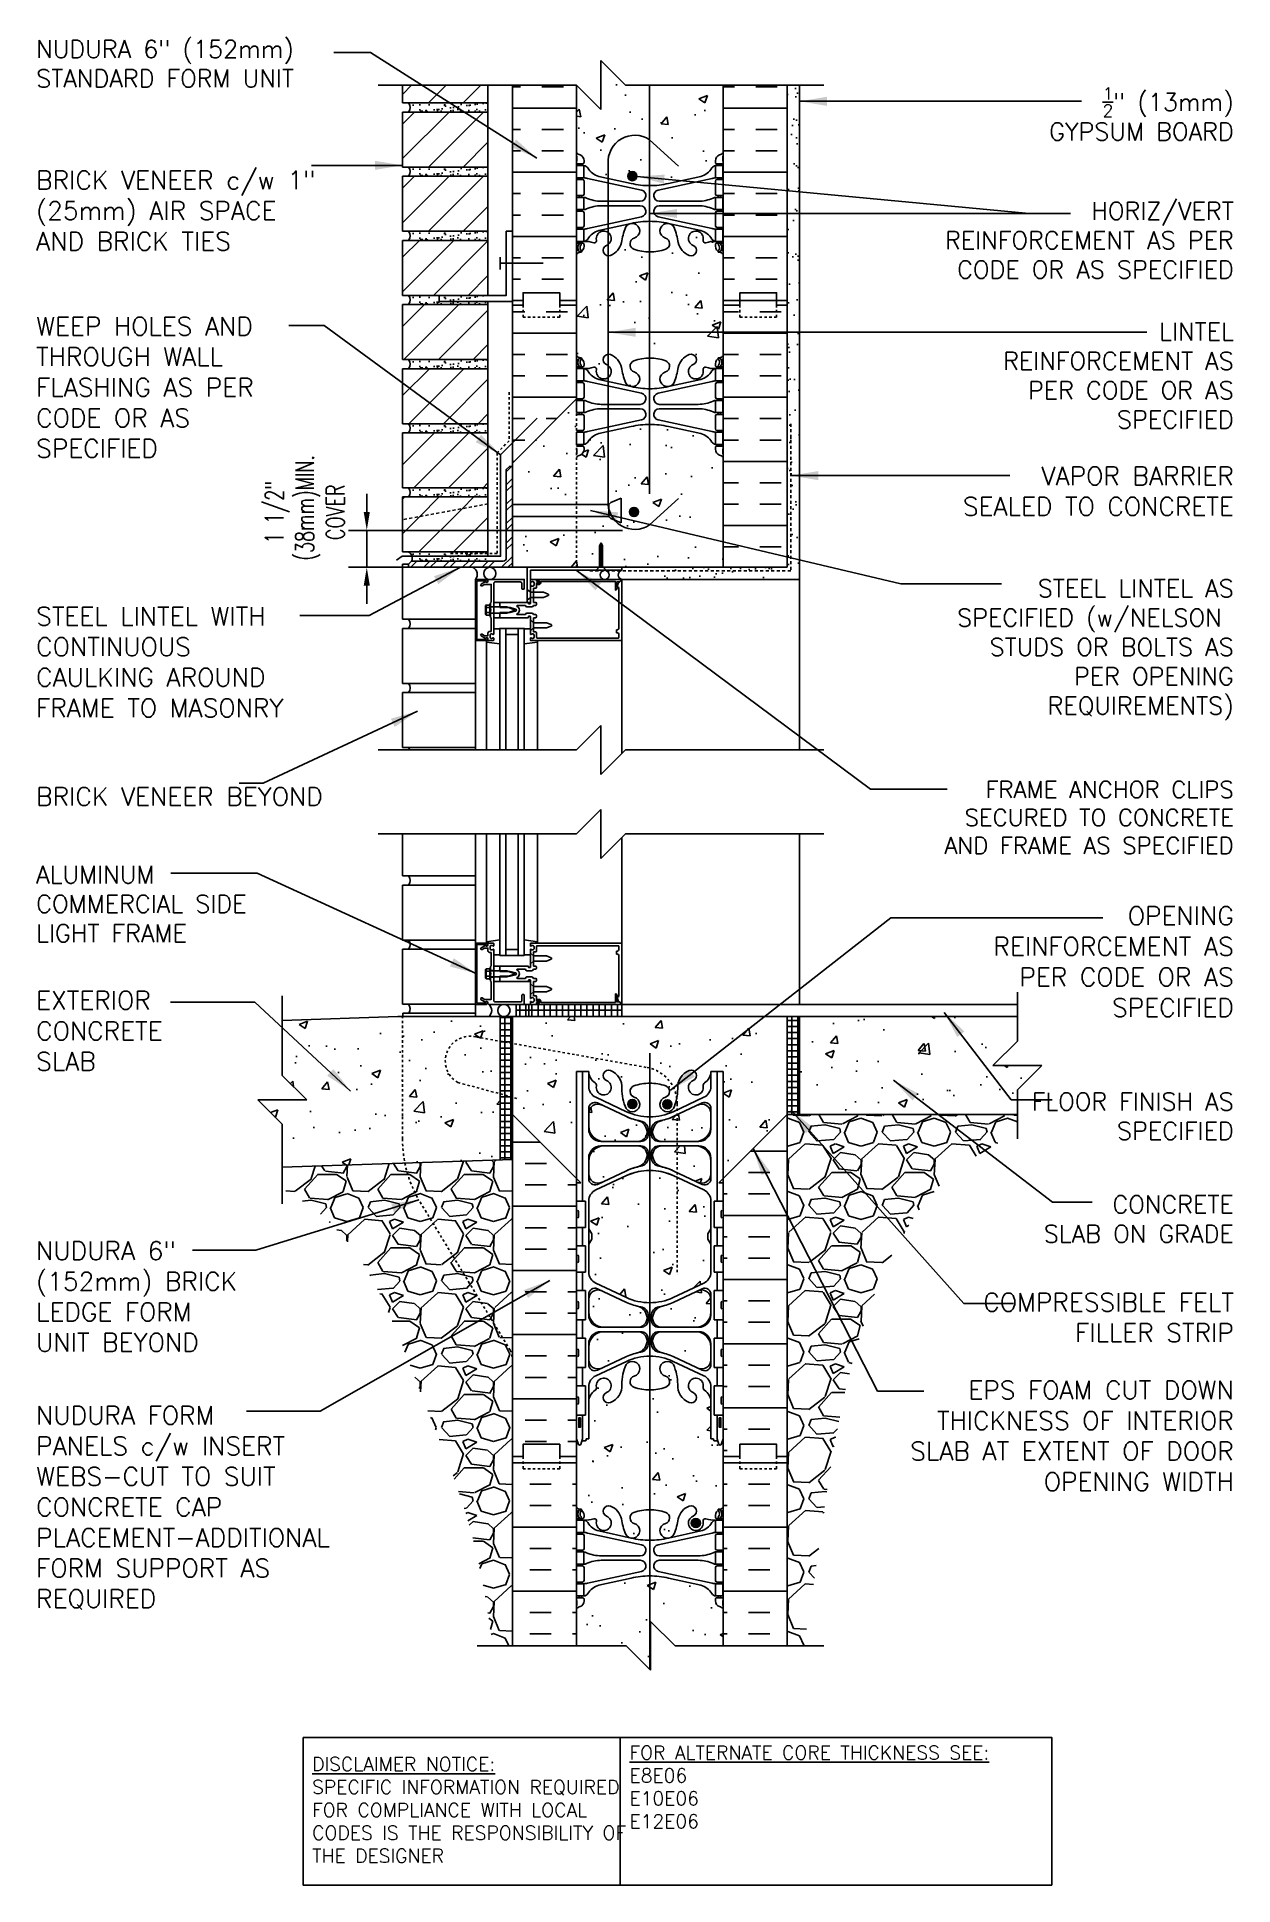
# Model space of a CAD drawing. Header units: inches. Extents: x -6.7 to 42.3, y 74.3 to 149.9.
import ezdxf

# ---------------------------------------------------------------- set-up
doc = ezdxf.new("R2010")
doc.units = ezdxf.units.IN
doc.header["$LTSCALE"] = 0.5
doc.header["$MEASUREMENT"] = 0
doc.linetypes.add('DASHED2', pattern=[0.375, 0.25, -0.125])
doc.linetypes.add('HIDDEN2', pattern=[0.1875, 0.125, -0.0625])
for name, color, linetype in [('HATCH', 12, 'Continuous'), ('Hidden2', 12, 'HIDDEN2'), ('LINE18', 9, 'Continuous'), ('line25', 2, 'Continuous'), ('LINE3', 3, 'Continuous'), ('LINE50', 5, 'Continuous'), ('LINE65', 3, 'Continuous'), ('LINE9', 9, 'Continuous'), ('Slab', 5, 'Continuous'), ('TEXT', 4, 'Continuous'), ('Web_Edge', 9, 'Continuous')]:
    doc.layers.add(name, color=color, linetype=linetype)
doc.styles.add('DIM', font='romans.shx', dxfattribs={"width": 0.7})
doc.styles.add('ROMANS', font='romans.shx', dxfattribs={"height": 0.75})
doc.styles.get("Standard").update_dxf_attribs({"font": 'romans.shx', "height": 0.75})
doc.dimstyles.new('ext_12', dxfattribs={"dimscale": 12, "dimtxt": 0.09375, "dimasz": 0.09375, "dimexe": 0.09375, "dimexo": 0.0625, "dimgap": 0.0625, "dimtad": 1, "dimdec": 1, "dimzin": 2, "dimdsep": 46, "dimlunit": 4, "dimtxsty": 'DIM', "dimcen": 0.09, "dimdle": 0.09375, "dimclrt": 4, "dimadec": 0, "dimazin": 0, "dimtfac": 1, "dimtdec": 1, "dimtmove": 1, "dimatfit": 3, "dimfxl": 1, "dimfrac": 2, "dimtolj": 1, "dimtzin": 0, "dimarcsym": 0})
doc.dimstyles.new('ext_8', dxfattribs={"dimscale": 8, "dimtxt": 0.09375, "dimasz": 0.09375, "dimexe": 0.09375, "dimexo": 0.0625, "dimgap": 0.0625, "dimtad": 1, "dimdec": 6, "dimzin": 3, "dimdsep": 46, "dimlunit": 4, "dimtxsty": 'DIM', "dimcen": 0.09, "dimdle": 0.09375, "dimclrt": 4, "dimadec": 0, "dimazin": 0, "dimtfac": 1, "dimtdec": 6, "dimtmove": 2, "dimatfit": 3, "dimfxl": 1, "dimfrac": 2, "dimtolj": 1, "dimtzin": 0, "dimarcsym": 0})
pattern_1 = [(45, (-108.4953, -49.4303), (-0.707107, 0.707107), [])]

msp = doc.modelspace()

# ---------------------------------------------------------------- texts
at = {"layer": 'TEXT'}
for s, insert, char_height, width, attachment_point in [('NUDURA 6" (152mm) STANDARD FORM UNIT', (-6.7019912, 148.8135056), 0.72, 14.97902193, 4), ('\\A1;{\\H0.7x;\\S1/2;}" (13mm) GYPSUM BOARD', (42.3206315, 146.7645496), 0.72, 9.475700367, 6), ('HORIZ/VERT REINFORCEMENT AS PER CODE OR AS SPECIFIED', (42.3206315, 141.5948586), 0.72, 13.971097674, 6), ('LINTEL REINFORCEMENT AS PER CODE OR AS SPECIFIED', (42.3206315, 136.0567904), 0.72, 11.679221649, 6), ('\\pt9.36;STEEL LINTEL AS SPECIFIED (w/NELSON  STUDS OR BOLTS AS PER OPENING REQUIREMENTS)', (42.3206315, 124.8335649), 0.72, 13.165232317, 6), ('ALUMINUM COMMERCIAL SIDE LIGHT FRAME', (-6.7019912, 114.4431923), 0.72, 11.943816171, 4), ('FLOOR FINISH AS SPECIFIED', (42.3206315, 105.7568688), 0.72, 9.056436142, 6), ('CONCRETE \\PSLAB ON GRADE', (42.3206315, 101.5461884), 0.72, 9.056436142, 6), ('{\\LDISCLAIMER NOTICE:}\\PSPECIFIC INFORMATION REQUIRED FOR COMPLIANCE WITH LOCAL CODES IS THE RESPONSIBILITY OF THE DESIGNER', (4.591249, 77.3747965), 0.5625, 14.00235015, 4), ('{\\LFOR ALTERNATE CORE THICKNESS SEE:\\P}E8E06\\PE10E06\\PE12E06', (17.5832165, 78.3148262), 0.5625, 23.332952103, 4)]:
    msp.add_mtext(s, dxfattribs=dict(at, insert=insert, char_height=char_height, width=width, attachment_point=attachment_point))
at = {"layer": 'TEXT', "char_height": 0.75, "style": 'ROMANS'}
for s, insert, width, attachment_point in [('BRICK VENEER c/w 1" (25mm) AIR SPACE AND BRICK TIES', (-6.7019912, 142.8033487), 12.54927775, 4), ('WEEP HOLES AND THROUGH WALL FLASHING AS PER CODE OR AS SPECIFIED', (-6.7019912, 135.5772643), 12.54927775, 4), ('VAPOR BARRIER SEALED TO CONCRETE', (42.3206315, 132.3282772), 12.574050033, 3), ('STEEL LINTEL WITH CONTINUOUS CAULKING AROUND FRAME TO MASONRY', (-6.7019912, 124.336155), 12.54927775, 4), ('{\\H0.9167x;FRAME ANCHOR CLIPS SECURED TO CONCRETE AND FRAME AS SPECIFIED}', (42.3206315, 119.4686078), 13.820396342, 3), ('BRICK VENEER BEYOND ', (-6.7019912, 118.8367581), 12.000649073, 4), ('OPENING REINFORCEMENT AS PER CODE OR AS SPECIFIED', (42.3206315, 114.3298208), 11.662038931, 3), ('EXTERIOR CONCRETE SLAB', (-6.7019912, 109.2496052), 8.606429009, 4), ('NUDURA 6" (152mm) BRICK LEDGE FORM \\PUNIT BEYOND', (-6.7019912, 98.3758303), 11.70292917, 4), ('COMPRESSIBLE FELT FILLER STRIP', (42.3206315, 98.5232384), 11.339612477, 3), ('EPS FOAM CUT DOWN THICKNESS OF INTERIOR SLAB AT EXTENT OF DOOR OPENING WIDTH', (42.3206315, 94.9293063), 14.914004336, 3), ('NUDURA FORM PANELS c/w INSERT WEBS-CUT TO SUIT CONCRETE CAP PLACEMENT-ADDITIONAL FORM SUPPORT AS REQUIRED', (-6.7019912, 89.7336809), 11.944665999, 4)]:
    msp.add_mtext(s, dxfattribs=dict(at, insert=insert, width=width, attachment_point=attachment_point))

# ---------------------------------------------------------------- blocks, each defined once
blk = doc.blocks.new('*D1')
at = {"layer": 'Defpoints', "color": 0, "transparency": 16777216}
for p in [(6.83, 129.72), (17.802, 129.72), (15.416, 128.215)]:
    blk.add_point(p, dxfattribs=at)
at = {"layer": 'TEXT', "color": 0, "lineweight": -2, "transparency": 16777216}
for p, q in [((6.83, 130.47), (6.83, 131.22)), ((17.302, 129.72), (6.08, 129.72)), ((6.83, 128.215), (6.83, 129.72)), ((14.916, 128.215), (6.08, 128.215)), ((6.83, 127.465), (6.83, 126.715))]:
    blk.add_line(p, q, dxfattribs=at)
at = {"layer": 'TEXT', "color": 0, "transparency": 16777216}
for points in [[(6.705, 130.47), (6.955, 130.47), (6.83, 129.72)], [(6.705, 127.465), (6.955, 127.465), (6.83, 128.215)]]:
    blk.add_solid(points, dxfattribs=at)
at = {"layer": 'TEXT', "color": 4, "transparency": 16777216, "insert": (4.291, 130.465), "char_height": 0.75, "attachment_point": 5, "rotation": 90, "style": 'DIM'}
blk.add_mtext('\\A1;1 1/2" \\P (38mm)MIN. \\PCOVER', dxfattribs=at)

# ---------------------------------------------------------------- dimensions: what is measured, and where the dimension line sits
at = {"layer": 'TEXT'}
dim = msp.add_linear_dim(base=(6.829878, 129.719911), p1=(15.4161015, 128.2148277), p2=(17.802299, 129.719911), angle=90, text='<> \\P (38mm)MIN. \\PCOVER', dimstyle='ext_8', dxfattribs=at)
dim.commit()
dim.dimension.update_dxf_attribs({"geometry": '*D1', "text_midpoint": (4.2914951, 130.4648277), "dimtype": 160})

# ---------------------------------------------------------------- hatches: boundary and pattern name
at = {"layer": 'HATCH'}
h = msp.add_hatch(dxfattribs=at)
h.set_pattern_fill('AR-CONC', color=256, scale=0.5)
h.paths.add_polyline_path([(21.4161015, 85.6142073, 0.0824145898), (21.2727645, 85.6933137, -0.3178372452), (21.1060978, 85.929016), (21.1060978, 85.996516, -0.4142135624), (21.1685978, 86.059016), (21.2160978, 86.059016), (21.2160978, 86.129016), (21.1110978, 86.129016, -0.1889729321), (20.9552288, 86.2238605, 0.1963228336), (20.5060978, 86.5701202), (19.1842423, 86.8606158, 0.0577946906), (18.4161015, 86.9497023, 0.0577946906), (17.6479607, 86.8606158), (16.3261051, 86.5701202, 0.1963228336), (15.8769742, 86.2238605, -0.1889729321), (15.7211051, 86.129016), (15.6161051, 86.129016), (15.6161051, 86.059016), (15.6636051, 86.059016, -0.4142135624), (15.7261051, 85.996516), (15.7261051, 85.929016, -0.3178372452), (15.5594384, 85.6933137, 0.0824145898), (15.4161015, 85.6142073), (15.4161015, 84.0877083), (17.4473515, 84.0877083), (18.4473515, 83.0877083), (18.4473515, 85.0877083), (19.4473515, 84.0877083), (21.4161015, 84.0877083)])
h.paths.add_polyline_path([(21.4161015, 91.8328432), (21.4161015, 92.5615764), (21.34721, 92.3503091, -0.7257365568), (21.2411015, 92.3315764), (21.1921884, 92.4815764), (21.0661015, 92.4815764, -0.4142135624), (21.0161015, 92.5315764), (21.0161015, 92.5615764), (20.9161015, 92.5615764), (20.9161015, 94.0768908, 0.2589583705), (20.6569609, 94.5436893, -0.3113104134), (20.6004014, 94.6738332, 2.1272927511), (20.1878158, 94.4493425, -1), (20.0243872, 94.0408195, -0.3253062267), (19.5578124, 94.7829854, 0.1048804382), (19.3854166, 95.5947968, 1.4229132431), (19.0519098, 95.127712, -0.7355925422), (19.0646946, 94.6696654, -0.0827551475), (18.4161015, 94.5615764, -0.0827551475), (17.7675083, 94.6696654, -0.7355925422), (17.7802932, 95.127712, 1.4229132431), (17.4467863, 95.5947968, 0.1048804382), (17.2743905, 94.7829854, -0.3253062267), (16.8078158, 94.0408195, -1), (16.6443872, 94.4493425, 2.1272927511), (16.2318015, 94.6738332, -0.3113104134), (16.175242, 94.5436893, 0.2589583705), (15.9161015, 94.0768908), (15.9161015, 92.5615764), (15.8161015, 92.5615764), (15.8161015, 92.5315764, -0.4142135624), (15.7661015, 92.4815764), (15.6400145, 92.4815764), (15.59721, 92.3503091, -0.7257365569), (15.4911015, 92.3315764), (15.4161015, 92.5615764), (15.4161015, 89.7438247, 0.0643975703), (15.5261051, 89.6778652), (15.6161051, 89.6778652), (15.6161051, 89.6361391, -0.2490694202), (15.7261051, 89.429016), (15.7261051, 89.361516, -0.4142135624), (15.6636051, 89.299016), (15.6161051, 89.299016), (15.6161051, 89.229016), (15.7211051, 89.229016, 0.1004604156), (16.1148036, 89.2861787, -0.6014354321), (16.234307, 89.1812954, 2.1820948247), (16.6443872, 89.3942048, -1), (16.8078158, 89.8027279, -0.2443795114), (17.2562236, 89.281971, 0.0531565226), (17.4220631, 88.6678894, 1.5531317869), (17.7802932, 89.0921941, -0.7355925422), (17.7675083, 89.5502406, -0.0827551475), (18.4161015, 89.6583297, -0.0827551475), (19.0646946, 89.5502406, -0.7355925422), (19.0519098, 89.0921941, 1.5531317869), (19.4101399, 88.6678894, 0.0531565226), (19.5759793, 89.281971, -0.2443795114), (20.0243872, 89.8027279, -1), (20.1878158, 89.3942048, 2.1820948247), (20.5978959, 89.1812954, -0.6014354321), (20.7173994, 89.2861787, 0.1004604156), (21.1110978, 89.229016), (21.2160978, 89.229016), (21.2160978, 89.299016), (21.1685978, 89.299016, -0.4142135624), (21.1060978, 89.361516), (21.1060978, 89.429016, -0.2490694202), (21.2160978, 89.6361391), (21.2160978, 89.6778652), (21.3060978, 89.6778652, 0.0643975703), (21.4161015, 89.7438247)])
h.paths.add_polyline_path([(18.3011006, 96.5673857, 0.4135815914), (17.9261015, 96.9415764), (16.5411015, 96.9415764, 0.4142135624), (15.9161015, 96.3165764), (15.9161015, 95.7898486, 0.5490706968), (16.4500553, 95.4502037), (17.4623785, 95.923971, -0.0530942443), (17.9129196, 96.0791148, 0.3501185223)])
h.paths.add_polyline_path([(17.9129196, 97.9840379, -0.0530942443), (17.4623785, 98.1391818), (16.4500553, 98.612949, 0.5490706968), (15.9161015, 98.2733041), (15.9161015, 97.7465764, 0.4142135624), (16.5411015, 97.1215764), (17.9261015, 97.1215764, 0.4135815913), (18.3011006, 97.495767, 0.3501185224)])
h.paths.add_polyline_path([(20.9161015, 97.7465764), (20.9161015, 98.2733041, 0.5490706968), (20.3821476, 98.612949), (19.3698244, 98.1391818, -0.0530942443), (18.9192833, 97.9840379, 0.3501185223), (18.5311023, 97.495767, 0.4135815914), (18.9061015, 97.1215764), (20.2911015, 97.1215764, 0.4142135624)])
h.paths.add_polyline_path([(20.2911015, 96.9415764), (18.9061015, 96.9415764, 0.4135815913), (18.5311023, 96.5673857, 0.3501185224), (18.9192833, 96.0791148, -0.0530942443), (19.3698244, 95.923971), (20.3821476, 95.4502037, 0.5490706968), (20.9161015, 95.7898486), (20.9161015, 96.3165764, 0.4142135624)])
h.paths.add_polyline_path([(20.7961015, 100.7204932), (20.7961015, 100.8328432), (20.7961015, 100.9451932), (20.9161015, 101.1451932), (20.9161015, 102.286063, 0.2910966595), (20.6280399, 102.7389229), (19.3698244, 103.3277678, 0.0933692721), (18.5629761, 103.5350993, 0.0163324644), (18.4161015, 103.5398982, 0.1098692817), (17.4623785, 103.3277678), (16.204163, 102.7389229, 0.2910966595), (15.9161015, 102.286063), (15.9161015, 101.1451932), (16.0361015, 100.9451932), (16.0361015, 100.8328432), (16.0361015, 100.7204932), (15.9161015, 100.5204932), (15.9161015, 99.3796235, 0.2910966595), (16.204163, 98.9267636), (17.4623785, 98.3379187, 0.1098692817), (18.4161015, 98.1257883, 0.1098692817), (19.3698244, 98.3379187), (20.6280399, 98.9267636, 0.2910966595), (20.9161015, 99.3796235), (20.9161015, 100.5204932)])
h.paths.add_polyline_path([(18.3011006, 104.1699194, 0.4135815915), (17.9261015, 104.5441101), (16.5411015, 104.5441101, 0.4142135624), (15.9161015, 103.9191101), (15.9161015, 103.3923824, 0.5490706968), (16.4500553, 103.0527375), (17.4623785, 103.5265047, -0.0530942443), (17.9129196, 103.6816486, 0.1829837551), (18.207655, 103.8779278, 0.1570718046)])
h.paths.add_polyline_path([(17.9129196, 105.5865717, -0.0530942443), (17.4623785, 105.7417155), (16.4500553, 106.2154828, 0.5490706968), (15.9161015, 105.8758378), (15.9161015, 105.3491101, 0.4142135624), (16.5411015, 104.7241101), (17.9261015, 104.7241101, 0.4135815917), (18.3011006, 105.0983008, 0.3501185221)], flags=17)
h.paths.add_polyline_path([(20.9161015, 105.3491101), (20.9161015, 105.8758378, 0.5490706968), (20.3821476, 106.2154828), (19.3698244, 105.7417155, -0.0530942443), (18.9192833, 105.5865717, 0.3501185223), (18.5311023, 105.0983008, 0.4135815915), (18.9061015, 104.7241101), (20.2911015, 104.7241101, 0.4142135624)], flags=17)
h.paths.add_polyline_path([(20.2911015, 104.5441101), (18.9061015, 104.5441101, 0.1175252216), (18.7369534, 104.503795, 0.2823332061), (18.5311023, 104.1699194, 0.3501185224), (18.9192833, 103.6816486, -0.0530942443), (19.3698244, 103.5265047), (20.3821476, 103.0527375, 0.5490706968), (20.9161015, 103.3923824), (20.9161015, 103.9191101, 0.4142135624)])
h.paths.add_polyline_path([(24.0411015, 109.8328432), (12.7911015, 109.8328432), (12.7911015, 105.8322339), (15.4161015, 103.2072339), (15.4161015, 105.8322339), (15.4161051, 107.5887956), (15.9161015, 107.5887956, 0.2589583705), (16.175242, 107.1219972, -0.3113104134), (16.2318015, 106.9918533, 2.1272927511), (16.6443872, 107.216344, -1), (16.8078158, 107.624867, -0.3253062267), (17.2743905, 106.8827011, 0.1048804382), (17.4467863, 106.0708897, 1.4229132431), (17.7802932, 106.5379745, -0.7355925422), (17.7675083, 106.996021, -0.0827551475), (18.4161015, 107.1041101, -0.0827551475), (19.0646946, 106.996021, -0.7355925422), (19.0519098, 106.5379745, 1.4229132431), (19.3854166, 106.0708897, 0.1048804382), (19.5578124, 106.8827011, -0.3253062267), (20.0243872, 107.624867, -1), (20.1878158, 107.216344, 2.1272927511), (20.6004014, 106.9918533, -0.3113104134), (20.6569609, 107.1219972, 0.2589583705), (20.9161015, 107.5887956), (21.4161015, 107.5887956), (21.4161015, 103.2066246), (24.0411015, 105.8322339)])
h.paths.add_polyline_path([(34.4627027, 107.8328432), (32.4627027, 107.8328432), (33.4627027, 108.8328432), (33.4627027, 109.8328432), (24.5411015, 109.8328432), (24.5411015, 105.8322663), (33.4627027, 105.8328432), (33.4627027, 106.8328432)])
h.paths.add_polyline_path([(12.2911015, 109.8328432), (10.2911015, 109.8328432), (8.1036015, 109.8328432), (3.3706992, 109.6771346), (3.3703394, 107.4253346), (4.3701796, 106.4254944), (3.3701796, 106.4254944), (2.3701796, 106.4254944), (3.3700199, 105.4256542), (3.3697399, 103.6738568), (12.2911015, 103.9673624)])
h.paths.add_polyline_path([(21.4161015, 132.7260064, 0.0824145898), (21.2727645, 132.8051129, -0.3178372452), (21.1060978, 133.0408152), (21.1060978, 133.1083152, -0.4142135624), (21.1685978, 133.1708152), (21.2160978, 133.1708152), (21.2160978, 133.2408152), (21.1110978, 133.2408152, -0.1889729321), (20.9552288, 133.3356597, 0.1963228336), (20.5060978, 133.6819194), (19.1842423, 133.972415, 0.0577946906), (18.4161015, 134.0615014, 0.0577946906), (17.6479607, 133.972415), (16.3261051, 133.6819194, 0.1963228336), (15.8769742, 133.3356597, -0.1889729321), (15.7211051, 133.2408152), (15.6161051, 133.2408152), (15.6161051, 133.1708152), (15.6636051, 133.1708152, -0.4142135624), (15.7261051, 133.1083152), (15.7261051, 133.0408152, -0.3178372452), (15.5594384, 132.8051129, 0.0824145898), (15.4161015, 132.7260064), (15.4161015, 130.7863182), (16.7443334, 130.7863182), (16.8175567, 130.8595415), (17.2443334, 131.0363182), (17.2443334, 130.0363182), (16.8175567, 130.2130949), (16.7443334, 130.2863182), (15.4161015, 130.2863182), (15.4161015, 128.2148277), (16.3599563, 128.2148277), (16.3599563, 129.095319), (16.4224563, 129.2148277), (16.4849563, 129.095319), (16.4849563, 128.2148277), (17.275865, 128.2148277), (21.4161015, 128.2148277)])
h.paths.add_polyline_path([(15.4161015, 132.7260064), (15.4161015, 135.1038218), (12.7911015, 132.4738182), (12.7911015, 130.7863182), (15.4161015, 130.7863182)])
h.paths.add_polyline_path([(15.4161015, 130.2863182), (12.7911015, 130.2863182), (12.7911015, 128.2148277), (15.4161015, 128.2148277)])
h.paths.add_polyline_path([(21.4161015, 138.9446424), (21.4161015, 141.033661, 0.0643975703), (21.3060978, 141.0996205), (21.2160978, 141.0996205), (21.2160978, 141.1413465, -0.2490694202), (21.1060978, 141.3484697), (21.1060978, 141.4159697, -0.4142135624), (21.1685978, 141.4784697), (21.2160978, 141.4784697), (21.2160978, 141.5484697), (21.1110978, 141.5484697, 0.1004604156), (20.7173994, 141.4913069, -0.6014354322), (20.5978959, 141.5961903, 2.1820948247), (20.1878158, 141.3832808, -1), (20.0243872, 140.9747578, -0.2443795114), (19.5759793, 141.4955147, 0.0531565226), (19.4101399, 142.1095963, 1.5531317869), (19.0519098, 141.6852916, -0.7355925422), (19.0646946, 141.227245, -0.0827551475), (18.4161015, 141.119156, -0.0827551475), (17.7675083, 141.227245, -0.7355925422), (17.7802932, 141.6852916, 1.5531317869), (17.4220631, 142.1095963, 0.0531565226), (17.2562236, 141.4955147, -0.2443795114), (16.8078158, 140.9747578, -1), (16.6443872, 141.3832808, 2.1820948247), (16.234307, 141.5961903, -0.6014354317), (16.1148036, 141.4913069, 0.1004604157), (15.7211051, 141.5484697), (15.6161051, 141.5484697), (15.6161051, 141.4784697), (15.6636051, 141.4784697, -0.4142135624), (15.7261051, 141.4159697), (15.7261051, 141.3484697, -0.2490694202), (15.6161051, 141.1413465), (15.6161051, 141.0996205), (15.5261051, 141.0996205, 0.0643975703), (15.4161015, 141.033661), (15.4161015, 138.9446424), (15.4161015, 136.8556239, 0.0643975703), (15.5261051, 136.7896644), (15.6161051, 136.7896644), (15.6161051, 136.7479383, -0.2490694202), (15.7261051, 136.5408152), (15.7261051, 136.4733152, -0.4142135624), (15.6636051, 136.4108152), (15.6161051, 136.4108152), (15.6161051, 136.3408152), (15.7211051, 136.3408152, 0.1004604156), (16.1148036, 136.3979779, -0.6014354321), (16.234307, 136.2930946, 2.1820948247), (16.6443872, 136.506004, -1), (16.8078158, 136.9145271, -0.2443795114), (17.2562236, 136.3937702, 0.0531565226), (17.4220631, 135.7796886, 1.5531317869), (17.7802932, 136.2039933, -0.7355925422), (17.7675083, 136.6620398, -0.0827551475), (18.4161015, 136.7701289, -0.0827551475), (19.0646946, 136.6620398, -0.7355925422), (19.0519098, 136.2039933, 1.5531317869), (19.4101399, 135.7796886, 0.0531565226), (19.5759793, 136.3937702, -0.2443795114), (20.0243872, 136.9145271, -1), (20.1878158, 136.506004, 2.1820948247), (20.5978959, 136.2930946, -0.6014354319), (20.7173994, 136.3979779, 0.1004604157), (21.1110978, 136.3408152), (21.2160978, 136.3408152), (21.2160978, 136.4108152), (21.1685978, 136.4108152, -0.4142135624), (21.1060978, 136.4733152), (21.1060978, 136.5408152, -0.2490694202), (21.2160978, 136.7479383), (21.2160978, 136.7896644), (21.3060978, 136.7896644, 0.0643975703), (21.4161015, 136.8556239)])
h.paths.add_polyline_path([(21.4161015, 147.9446424), (17.4161015, 147.9446424), (16.4161015, 148.9446424), (16.4161015, 146.9446424), (15.4161015, 147.9446424), (15.4161015, 145.1632784, 0.0824145898), (15.5594384, 145.084172, -0.3178372452), (15.7261051, 144.8484697), (15.7261051, 144.7809697, -0.4142135624), (15.6636051, 144.7184697), (15.6161051, 144.7184697), (15.6161051, 144.6484697), (15.7211051, 144.6484697, -0.1889729321), (15.8769742, 144.5536252, 0.1963228336), (16.3261051, 144.2073655), (17.6479607, 143.9168699, 0.0577946906), (18.4161015, 143.8277834, 0.0577946906), (19.1842423, 143.9168699), (20.5060978, 144.2073655, 0.1963228336), (20.9552288, 144.5536252, -0.1889729321), (21.1110978, 144.6484697), (21.2160978, 144.6484697), (21.2160978, 144.7184697), (21.1685978, 144.7184697, -0.4142135624), (21.1060978, 144.7809697), (21.1060978, 144.8484697, -0.3178372452), (21.2727645, 145.084172, 0.0824145898), (21.4161015, 145.1632784)])
h = msp.add_hatch(dxfattribs=at)
h.set_pattern_fill('ANSI31', color=256, scale=8, style=0)
h.set_pattern_definition([(45, (-108.4953, -44.1803), (-0.707107, 0.707107), [])])
h.paths.add_polyline_path([(11.7911015, 147.9355848), (8.2911015, 147.9355848), (8.2911015, 147.2148277), (11.7911015, 147.2148277)])
h = msp.add_hatch(dxfattribs=at)
h.set_pattern_fill('INSUL', color=256, scale=7, style=0)
h.paths.add_polyline_path([(15.4161015, 147.9446424), (12.7911015, 147.9446424), (12.7911015, 138.9446424), (13.2286015, 138.9446424), (13.2286015, 139.4446424), (14.7286015, 139.4446424), (14.7286015, 138.9446424), (15.1661015, 138.9446424), (15.4161015, 138.9446424)])
h.paths.add_polyline_path([(24.0411015, 147.9446424), (21.4161015, 147.9446424), (21.4161015, 138.9446424), (24.0411015, 138.9446424)])
h = msp.add_hatch(dxfattribs=at)
h.set_pattern_fill('AR-SAND', color=256, scale=0.5, style=0)
h.set_pattern_definition([(37.5, (-2811.8135, -357.8431), (-0.03149668, 0.96341188), [0, -0.76, 0, -0.85, 0, -0.8125]), (7.5, (-2811.8135, -357.8431), (0.88488835, 1.41107303), [0, -0.41, 0, -0.685, 0, -0.2625]), (327.5, (-2812.4285, -357.8431), (1.55707093, 0.00282953), [0, -0.25, 0, -0.9, 0, -1.175]), (317.5, (-2812.4285, -357.8431), (1.5030633, 0.4388378), [0, -0.125, 0, -0.59, 0, -0.675])])
h.paths.add_polyline_path([(24.5411015, 135.0015948), (24.0411015, 135.0015948), (24.0411015, 129.7020107), (24.5411015, 129.7020107)])
h.paths.add_polyline_path([(24.0411015, 135.0015948), (24.5411015, 135.0015948), (24.5411015, 139.2389194), (24.0411015, 139.2389194), (24.0411015, 138.9446424)])
h.paths.add_polyline_path([(24.0411015, 139.2389194), (24.5411015, 139.2389194), (24.5411015, 147.9355848), (24.0411015, 147.9355848)])
h = msp.add_hatch(dxfattribs=at)
h.set_pattern_fill('ANSI31', color=256, scale=8, style=0)
h.set_pattern_definition([(45, (-108.4953, -46.8053), (-0.707107, 0.707107), [])])
h.paths.add_polyline_path([(11.7911015, 144.5898277), (11.7911015, 146.8398277), (8.2911015, 146.8398277), (8.2911015, 144.5898277)])
h = msp.add_hatch(dxfattribs=at)
h.set_pattern_fill('AR-SAND', color=256, scale=0.25, style=0)
h.set_pattern_definition([(37.5, (-108.4953, -33.6803), (-0.01574834, 0.48170594), [0, -0.38, 0, -0.425, 0, -0.40625]), (7.5, (-108.4953, -33.6803), (0.4424442, 0.7055365), [0, -0.205, 0, -0.3425, 0, -0.13125]), (327.5, (-108.8028, -33.6803), (0.7785355, 0.0014148), [0, -0.125, 0, -0.45, 0, -0.5875]), (317.5, (-108.8028, -33.6803), (0.7515317, 0.2194189), [0, -0.0625, 0, -0.295, 0, -0.3375])])
h.paths.add_polyline_path([(11.7911015, 147.2148277), (8.5411015, 147.2148277, -0.3182332765), (8.5411015, 146.8398277), (11.7911015, 146.8398277)])
h = msp.add_hatch(dxfattribs=at)
h.set_pattern_fill('AR-SAND', color=256, scale=0.25, style=0)
h.set_pattern_definition([(37.5, (-108.4953, -36.3053), (-0.01574834, 0.48170594), [0, -0.38, 0, -0.425, 0, -0.40625]), (7.5, (-108.4953, -36.3053), (0.4424442, 0.7055365), [0, -0.205, 0, -0.3425, 0, -0.13125]), (327.5, (-108.8028, -36.3053), (0.7785355, 0.0014148), [0, -0.125, 0, -0.45, 0, -0.5875]), (317.5, (-108.8028, -36.3053), (0.7515317, 0.2194189), [0, -0.0625, 0, -0.295, 0, -0.3375])])
h.paths.add_polyline_path([(11.7911015, 144.5898277), (8.5411015, 144.5898277, -0.3182332765), (8.5411015, 144.2148277), (11.7911015, 144.2148277)])
h = msp.add_hatch(dxfattribs=at)
h.set_pattern_fill('ANSI31', color=256, scale=8, style=0)
h.set_pattern_definition(pattern_1)
h.paths.add_polyline_path([(11.7911015, 141.9648277), (11.7911015, 144.2148277), (8.2911015, 144.2148277), (8.2911015, 141.9648277)])
h = msp.add_hatch(dxfattribs=at)
h.set_pattern_fill('ANSI31', color=256, scale=8, style=0)
h.set_pattern_definition(pattern_1)
h.paths.add_polyline_path([(8.2911015, 139.3398277), (11.7911015, 139.3398277), (11.7911015, 141.5898277), (8.2911015, 141.5898277)])
h = msp.add_hatch(dxfattribs=at)
h.set_pattern_fill('AR-SAND', color=256, scale=0.25, style=0)
h.set_pattern_definition([(37.5, (-108.4953, -38.9303), (-0.01574834, 0.48170594), [0, -0.38, 0, -0.425, 0, -0.40625]), (7.5, (-108.4953, -38.9303), (0.4424442, 0.7055365), [0, -0.205, 0, -0.3425, 0, -0.13125]), (327.5, (-108.8028, -38.9303), (0.7785355, 0.0014148), [0, -0.125, 0, -0.45, 0, -0.5875]), (317.5, (-108.8028, -38.9303), (0.7515317, 0.2194189), [0, -0.0625, 0, -0.295, 0, -0.3375])])
h.paths.add_polyline_path([(11.7911015, 141.9648277), (8.5411015, 141.9648277, -0.3182332765), (8.5411015, 141.5898277), (11.7911015, 141.5898277)])
h = msp.add_hatch(dxfattribs=at)
h.set_pattern_fill('AR-SAND', color=256, scale=0.25, style=0)
h.set_pattern_definition([(37.5, (-108.4953, -41.5553), (-0.01574834, 0.48170594), [0, -0.38, 0, -0.425, 0, -0.40625]), (7.5, (-108.4953, -41.5553), (0.4424442, 0.7055365), [0, -0.205, 0, -0.3425, 0, -0.13125]), (327.5, (-108.8028, -41.5553), (0.7785355, 0.0014148), [0, -0.125, 0, -0.45, 0, -0.5875]), (317.5, (-108.8028, -41.5553), (0.7515317, 0.2194189), [0, -0.0625, 0, -0.295, 0, -0.3375])])
h.paths.add_polyline_path([(11.7911015, 139.3398277), (8.5411015, 139.3398277, -0.3182332765), (8.5411015, 138.9648277), (11.7911015, 138.9648277)])
h = msp.add_hatch(dxfattribs=at)
h.set_pattern_fill('INSUL', color=256, scale=7, style=0)
h.set_pattern_definition([(0, (-2686.079, -308.4563), (0, 2.625), []), (0, (-2686.079, -307.5813), (0, 2.625), [0.875, -0.875]), (0, (-2686.079, -306.7063), (0, 2.625), [0.875, -0.875])])
h.paths.add_polyline_path([(24.0411015, 138.9446424), (23.6036015, 138.9446424), (23.6036015, 139.4446424), (22.1036015, 139.4446424), (22.1036015, 138.9446424), (21.6661015, 138.9446424), (21.4161015, 138.9446424), (21.4161015, 128.2148277), (24.0411015, 128.2148277)])
h.paths.add_polyline_path([(12.7911015, 132.4738182), (15.4161015, 135.1038218), (15.4161015, 138.9446424), (14.7286015, 138.9446424), (14.7286015, 139.4446424), (13.2286015, 139.4446424), (13.2286015, 138.9446424), (12.7911015, 138.9446424)])
h = msp.add_hatch(dxfattribs=at)
h.set_pattern_fill('ANSI31', color=256, scale=8, style=0)
h.set_pattern_definition(pattern_1)
h.paths.add_polyline_path([(11.7911015, 136.7148277), (11.7911015, 138.9648277), (8.2911015, 138.9648277), (8.2911015, 136.7148277)])
h = msp.add_hatch(dxfattribs=at)
h.set_pattern_fill('ANSI31', color=256, scale=8, style=0)
h.set_pattern_definition(pattern_1)
h.paths.add_polyline_path([(11.7911015, 134.0898277), (11.7911015, 136.3398277), (8.2911015, 136.3398277), (8.2911015, 134.0898277)])
h = msp.add_hatch(dxfattribs=at)
h.set_pattern_fill('AR-SAND', color=256, scale=0.25, style=0)
h.set_pattern_definition([(37.5, (-108.4953, -44.1803), (-0.01574834, 0.48170594), [0, -0.38, 0, -0.425, 0, -0.40625]), (7.5, (-108.4953, -44.1803), (0.4424442, 0.7055365), [0, -0.205, 0, -0.3425, 0, -0.13125]), (327.5, (-108.8028, -44.1803), (0.7785355, 0.0014148), [0, -0.125, 0, -0.45, 0, -0.5875]), (317.5, (-108.8028, -44.1803), (0.7515317, 0.2194189), [0, -0.0625, 0, -0.295, 0, -0.3375])])
h.paths.add_polyline_path([(11.7911015, 136.7148277), (8.5411015, 136.7148277, -0.3182332765), (8.5411015, 136.3398277), (11.7911015, 136.3398277)])
h = msp.add_hatch(dxfattribs=at)
h.set_pattern_fill('AR-SAND', color=256, scale=0.25, style=0)
h.set_pattern_definition([(37.5, (-108.4953, -46.8053), (-0.01574834, 0.48170594), [0, -0.38, 0, -0.425, 0, -0.40625]), (7.5, (-108.4953, -46.8053), (0.4424442, 0.7055365), [0, -0.205, 0, -0.3425, 0, -0.13125]), (327.5, (-108.8028, -46.8053), (0.7785355, 0.0014148), [0, -0.125, 0, -0.45, 0, -0.5875]), (317.5, (-108.8028, -46.8053), (0.7515317, 0.2194189), [0, -0.0625, 0, -0.295, 0, -0.3375])])
h.paths.add_polyline_path([(11.7911015, 134.0898277), (8.5411015, 134.0898277, -0.3182332765), (8.5411015, 133.7148277), (11.7911015, 133.7148277)])
h = msp.add_hatch(dxfattribs=at)
h.set_pattern_fill('ANSI31', color=256, scale=8, style=0)
h.set_pattern_definition(pattern_1)
h.paths.add_polyline_path([(8.2911015, 131.4648277), (11.7911015, 131.4648277), (11.7911015, 133.7148277), (8.2911015, 133.7148277)])
h = msp.add_hatch(dxfattribs=at)
h.set_pattern_fill('ANSI32', color=256, scale=1.5, style=0)
h.set_pattern_definition([(45, (98.1506, -26.2187), (-0.3977476, 0.3977476), []), (45, (98.41576, -26.2187), (-0.3977476, 0.3977476), [])])
h.paths.add_polyline_path([(12.7911015, 132.3398277), (12.6661015, 132.3398277), (12.5411015, 132.2148277), (12.5411015, 128.5898277, -0.4142135624), (12.4161015, 128.4648277), (8.6661015, 128.4648277), (8.5411015, 128.3398277), (8.5411015, 128.2148277), (12.7911015, 128.2148277)])
h = msp.add_hatch(dxfattribs=at)
h.set_pattern_fill('ANSI31', color=256, scale=8, style=0)
h.set_pattern_definition(pattern_1)
h.paths.add_polyline_path([(8.2911015, 130.1576708), (11.7911015, 130.8054622), (11.7911015, 131.0898277), (8.2911015, 131.0898277)])
h = msp.add_hatch(dxfattribs=at)
h.set_pattern_fill('ANSI31', color=256, scale=8, style=0)
h.set_pattern_definition(pattern_1)
h.paths.add_polyline_path([(8.2911015, 130.1576708), (8.2911015, 128.8398277), (11.7911015, 128.8398277), (11.7911015, 130.8054622)])
h = msp.add_hatch(dxfattribs=at)
h.set_pattern_fill('AR-SAND', color=256, scale=0.25, style=0)
h.set_pattern_definition([(37.5, (-108.4953, -49.4303), (-0.01574834, 0.48170594), [0, -0.38, 0, -0.425, 0, -0.40625]), (7.5, (-108.4953, -49.4303), (0.4424442, 0.7055365), [0, -0.205, 0, -0.3425, 0, -0.13125]), (327.5, (-108.8028, -49.4303), (0.7785355, 0.0014148), [0, -0.125, 0, -0.45, 0, -0.5875]), (317.5, (-108.8028, -49.4303), (0.7515317, 0.2194189), [0, -0.0625, 0, -0.295, 0, -0.3375])])
h.paths.add_polyline_path([(11.7911015, 131.0898277), (11.7911015, 131.4648277), (8.5411015, 131.4648277, -0.3182332765), (8.5411015, 131.0898277)])
h = msp.add_hatch(dxfattribs=at)
h.set_pattern_fill('AR-SAND', color=256, scale=0.5, style=0)
h.set_pattern_definition([(37.5, (-44.9122, -30.9237), (-0.0314967, 0.963412), [0, -0.76, 0, -0.85, 0, -0.8125]), (7.5, (-44.9122, -30.9237), (0.884888, 1.411073), [0, -0.41, 0, -0.685, 0, -0.2625]), (327.5, (-45.5272, -30.9237), (1.557071, 0.0028295), [0, -0.25, 0, -0.9, 0, -1.175]), (317.5, (-45.5272, -30.9237), (1.503063, 0.438838), [0, -0.125, 0, -0.59, 0, -0.675])])
h.paths.add_polyline_path([(19.1247572, 128.2148277, 0.2143643556), (18.9874565, 127.9783456), (18.9874565, 127.7148277), (24.5411015, 127.7148277), (24.5411015, 129.7020107), (24.0411015, 129.7020107), (24.0411015, 128.2148277)])
h = msp.add_hatch(dxfattribs=at)
h.set_pattern_fill('AR-SAND', color=256, scale=0.25, style=0)
h.set_pattern_definition([(37.5, (-108.4953, -52.0553), (-0.01574834, 0.48170594), [0, -0.38, 0, -0.425, 0, -0.40625]), (7.5, (-108.4953, -52.0553), (0.4424442, 0.7055365), [0, -0.205, 0, -0.3425, 0, -0.13125]), (327.5, (-108.8028, -52.0553), (0.7785355, 0.0014148), [0, -0.125, 0, -0.45, 0, -0.5875]), (317.5, (-108.8028, -52.0553), (0.7515317, 0.2194189), [0, -0.0625, 0, -0.295, 0, -0.3375])])
h.paths.add_polyline_path([(11.7911015, 128.8398277), (8.5411015, 128.8398277, -0.3182332765), (8.5411015, 128.4648277), (11.7911015, 128.4648277)])
h = msp.add_hatch(dxfattribs=at)
h.set_pattern_fill('NET', color=256, scale=2, style=0)
h.set_pattern_definition([(0, (-108.7712, -47.95293), (0, 0.25), []), (90, (-108.7712, -47.95293), (-0.25, 2e-17), [])])
h.paths.add_polyline_path([(12.7911015, 106.5375047), (12.2911015, 106.6714793), (12.2911015, 103.9673624), (12.7911015, 103.983812)])
h.paths.add_polyline_path([(12.7911015, 108.7339441), (12.2911015, 108.8232115), (12.2911015, 106.6714793), (12.7911015, 106.5375047)])
h.paths.add_polyline_path([(12.7911015, 109.8328432), (12.2911015, 109.8328432), (12.2911015, 108.8232115), (12.7911015, 108.7339441)])
h = msp.add_hatch(dxfattribs=at)
h.set_pattern_fill('NET', color=256, scale=2, style=0)
h.set_pattern_definition([(0, (-2.40854, -1.41056), (0, 0.25), []), (90, (-2.40854, -1.41056), (-0.25, 2e-17), [])])
h.paths.add_polyline_path([(13.755865, 110.3328432), (13.545865, 110.3328432), (13.275865, 110.3328432), (12.9472447, 110.3328432), (12.9472447, 109.8328432), (17.275865, 109.8328432), (17.275865, 110.3328432)])
h = msp.add_hatch(dxfattribs=at)
h.set_pattern_fill('NET', color=256, scale=2, style=0)
h.set_pattern_definition([(0, (-97.0212, -48.0708), (0, 0.25), []), (90, (-97.0212, -48.0708), (-0.25, 2e-17), [])])
h.paths.add_polyline_path([(24.5411015, 109.8328432), (24.0411015, 109.8328432), (24.0411015, 105.8322339), (24.0760089, 105.8328432), (24.5411015, 105.8328432)])
h = msp.add_hatch(dxfattribs=at)
h.set_pattern_fill('AR-CONC', color=256, scale=0.5, style=0)
h.paths.add_polyline_path([(10.2911015, 108.6791468, 0.3721051063), (10.2911015, 107.3558492)])
h = msp.add_hatch(dxfattribs=at)
h.set_pattern_fill('INSUL', color=256, scale=7, style=0)
h.set_pattern_definition([(0, (-2914.4409, -359.9298), (0, 2.625), []), (0, (-2914.4409, -359.0548), (0, 2.625), [0.875, -0.875]), (0, (-2914.4409, -358.1798), (0, 2.625), [0.875, -0.875])])
edge = h.paths.add_edge_path()
edge.add_line((15.4161015, 103.2072339), (15.4161015, 91.8328432))
edge.add_line((15.4161015, 103.2072339), (14.1886015, 104.4347339))
edge.add_line((14.1886015, 104.4347339), (12.9786015, 105.6447339))
edge.add_line((12.9786015, 105.6447339), (12.7911015, 105.8322339))
edge.add_line((12.7911015, 105.8322339), (12.7911015, 100.8328432))
edge.add_line((12.7911015, 100.8328432), (12.7911015, 91.8328432))
edge.add_line((12.7911015, 91.8328432), (13.2286015, 91.8328432))
edge.add_line((13.2286015, 91.8328432), (13.2286015, 92.3328432))
edge.add_line((13.2286015, 92.3328432), (14.7286015, 92.3328432))
edge.add_line((14.7286015, 92.3328432), (14.7286015, 91.8328432))
edge.add_line((14.7286015, 91.8328432), (15.1661015, 91.8328432))
h = msp.add_hatch(dxfattribs=at)
h.set_pattern_fill('INSUL', color=256, scale=7, style=0)
h.set_pattern_definition([(180, (2947.5777, -305.1767), (0, 2.625), []), (180, (2947.5777, -304.3017), (0, 2.625), [0.875, -0.875]), (180, (2947.5777, -303.4267), (0, 2.625), [0.875, -0.875])])
h.paths.add_polyline_path([(24.0411015, 105.8328432), (21.4161015, 103.2066246), (21.4161015, 91.8328432), (22.1036015, 91.8328432), (22.1036015, 92.3328432), (23.6036015, 92.3328432), (23.6036015, 91.8328432), (24.0411015, 91.8328432)])
h = msp.add_hatch(dxfattribs=at)
h.set_pattern_fill('GRAVEL', color=256, scale=3, style=0)
h.set_pattern_definition([(228.0128, (26.2011, 87.0877), (-23.9999947, -27.000004), [0.40361, -39.95726]), (184.9697, (25.9311, 86.78771), (36.00000315, 2.9999739), [0.6926, -68.56777]), (132.5104, (25.2411, 86.7277), (29.9999722, -33.000026), [0.48836, -48.3481]), (267.2737, (24.0711, 85.97771), (2.99998805, 60.0000009), [0.63071, -62.44067]), (292.8337, (24.0411, 85.34771), (-15.0000297, 35.9999892), [0.61847, -61.22812]), (357.2737, (24.2811, 84.77771), (-60.0000009, 2.99998805), [0.63071, -62.44067]), (37.6942, (24.9111, 84.74771), (-39.00002204, -29.9999712), [0.83409, -82.57455]), (72.2553, (25.5711, 85.25771), (21.0000323, 65.9999887), [0.78746, -77.95896]), (121.4296, (25.8111, 86.00771), (-24.0000247, 38.9999851), [0.63285, -62.65222]), (175.2364, (25.4811, 86.5477), (33.0000028, -2.9999746), [0.7225, -35.40229]), (222.3974, (24.7611, 86.60771), (-36.00002205, -32.99997625), [0.934344, -92.500125]), (138.8141, (27.0411, 85.9477), (-21.000009, 17.999992), [0.3189, -31.57153]), (171.4692, (26.8011, 86.15771), (38.9999949, -6.0000237), [0.60671, -60.06453]), (225, (26.201, 86.2477), (-3e-16, -3), [0.42426, -3.81838]), (203.1986, (25.9911, 86.6077), (14.999999, 6.000004), [0.22847, -22.61885]), (291.8014, (25.7811, 86.5177), (-3, 9.000001), [0.3231, -15.83239]), (30.9638, (25.9011, 86.2177), (8.999994, 6.000007), [0.52479, -16.96807]), (161.565, (26.3511, 86.4877), (6, -2.999995), [0.37947, -9.10736]), (16.3895, (24.0411, 86.5177), (30.0000066, 8.9999781), [0.5316, -52.62853]), (70.3462, (24.5511, 86.6677), (-11.9999857, -33.0000064), [0.44598, -44.15222]), (293.1986, (26.3511, 87.0877), (-6.000004, 14.999999), [0.45694, -22.39037]), (343.6105, (26.5311, 86.6677), (-30.0000066, 8.9999781), [0.5316, -52.62853]), (339.444, (24.0411, 84.6577), (-15.0000055, 5.999988), [0.51264, -25.11937]), (294.7751, (24.5211, 84.4777), (-14.9999766, 33.0000103), [0.42953, -42.52393]), (66.8014, (26.3811, 84.0877), (6.000004, 14.999999), [0.45694, -22.39037]), (17.354, (26.5611, 84.5077), (-39.000006, -11.9999835), [0.50289, -49.78627]), (69.444, (24.9111, 84.0877), (-5.999988, -15.0000055), [0.25632, -25.3757]), (101.31, (26.2011, 84.0877), (-2.999993, 12.000002), [0.15297, -15.14409]), (165.9638, (26.1711, 84.2377), (9.000002, -2.999994), [0.61847, -11.75085]), (186.009, (25.5711, 84.38771), (29.9999993, 2.999998), [0.57315, -56.74177]), (303.69, (25.9011, 85.9477), (-3.000004, 6), [0.43267, -10.384]), (353.1572, (26.1411, 85.58771), (50.9999981, -6.000024), [0.75538, -74.78269]), (60.9454, (26.8911, 85.4977), (-12, -21.000001), [0.30887, -30.57802]), (90, (27.041, 85.7677), (-3, 3), [0.18, -2.82]), (120.2564, (25.5111, 84.4777), (11.9999847, -21.0000074), [0.41677, -41.26056]), (48.0128, (25.3011, 84.8377), (23.9999947, 27.000004), [0.80722, -39.55366]), (0, (25.841, 85.4377), (3, 3), [0.78, -2.22]), (325.3048, (26.6211, 85.4377), (-29.9999828, 21.0000258), [0.47434, -46.95982]), (254.0546, (27.0111, 85.1677), (-3, -12), [0.4368, -21.40352]), (207.646, (26.8911, 84.74771), (-56.9999874, -30.00002314), [0.711195, -70.40842]), (175.4261, (26.2611, 84.41771), (-39.0000017, 2.9999844), [0.7524, -74.48722])])
edge = h.paths.add_edge_path()
edge.add_line((24.0411015, 105.8322339), (24.0411015, 91.8328432))
edge.add_line((24.0411015, 91.8328432), (24.0411015, 84.0877083))
edge.add_line((24.0411015, 84.0877083), (24.7151835, 84.0877083))
edge.add_spline(control_points=[(24.7151835, 84.0877083), (24.8234498, 84.733045), (25.5846742, 89.3380878), (26.1933697, 96.2611261), (29.7793552, 103.1597776), (32.667797, 104.6602092), (33.4627027, 105.0731313)], knot_values=[0, 0, 0, 0, 1.9620139328, 13.9997916935, 21.004381024, 23.6639904352, 23.6639904352, 23.6639904352, 23.6639904352], degree=3, periodic=0)
edge.add_line((33.4627027, 105.0731313), (33.4627027, 105.8328432))
edge.add_line((33.4627027, 105.8328432), (24.0411015, 105.8322339))
h = msp.add_hatch(dxfattribs=at)
h.set_pattern_fill('GRAVEL', color=256, scale=3, style=0)
h.set_pattern_definition([(228.0128, (2.16, 3), (-24, -27), [0.40361, -39.957264]), (184.96974, (1.89, 2.7), (36, 3), [0.692604, -68.567774]), (132.51045, (1.2, 2.64), (30, -33), [0.488364, -48.3481]), (267.27369, (0.03, 1.89), (3, 60), [0.630714, -62.440674]), (292.83365, (0, 1.26), (-15, 36), [0.618465, -61.22812]), (357.27369, (0.24, 0.69), (-60, 3), [0.630714, -62.440674]), (37.69424, (0.87, 0.66), (-39, -30), [0.834087, -82.574546]), (72.25533, (1.53, 1.17), (21, 66), [0.787464, -77.958964]), (121.42957, (1.77, 1.92), (-24, 39), [0.63285, -62.65222]), (175.23636, (1.44, 2.46), (33, -3), [0.722496, -35.40229]), (222.39744, (0.72, 2.52), (-36, -33), [0.934344, -92.500125]), (138.81407, (3, 1.86), (-21, 18), [0.3189, -31.571534]), (171.46923, (2.76, 2.07), (39, -6), [0.60671, -60.064534]), (225, (2.16, 2.16), (-3e-16, -3), [0.42426, -3.81838]), (203.1986, (1.95, 2.52), (15, 6), [0.228474, -22.618845]), (291.8014, (1.74, 2.43), (-3, 9), [0.32311, -15.832385]), (30.96376, (1.86, 2.13), (9, 6), [0.52479, -16.96807]), (161.565, (2.31, 2.4), (6, -3), [0.37947, -9.10736]), (16.38954, (0, 2.43), (30, 9), [0.5316, -52.628535]), (70.34618, (0.51, 2.58), (-12, -33), [0.44598, -44.152223]), (293.1986, (2.31, 3), (-6, 15), [0.456945, -22.390374]), (343.61046, (2.49, 2.58), (-30, 9), [0.5316, -52.628535]), (339.44395, (0, 0.57), (-15, 6), [0.51264, -25.11937]), (294.77514, (0.48, 0.39), (-15, 33), [0.429534, -42.52393]), (66.8014, (2.34, 0), (6, 15), [0.456945, -22.390374]), (17.35402, (2.52, 0.42), (-39, -12), [0.502893, -49.78627]), (69.44395, (0.87, 0), (-6, -15), [0.25632, -25.37569]), (101.30993, (2.16, 0), (-3, 12), [0.15297, -15.14409]), (165.96376, (2.13, 0.15), (9, -3), [0.618465, -11.75085]), (186.009, (1.53, 0.3), (30, 3), [0.57315, -56.74177]), (303.6901, (1.86, 1.86), (-3, 6), [0.432666, -10.38399]), (353.15723, (2.1, 1.5), (51, -6), [0.75538, -74.78269]), (60.9454, (2.85, 1.41), (-12, -21), [0.30887, -30.57802]), (90, (3, 1.68), (-3, 3), [0.18, -2.82]), (120.25644, (1.47, 0.39), (12, -21), [0.41677, -41.26056]), (48.01279, (1.26, 0.75), (24, 27), [0.807216, -39.553656]), (0, (1.8, 1.35), (3, 3), [0.78, -2.22]), (325.30485, (2.58, 1.35), (30, -21), [0.47434, -46.95982]), (254.0546, (2.97, 1.08), (-3, -12), [0.436806, -21.403524]), (207.64598, (2.85, 0.66), (-57, -30), [0.711195, -70.40842]), (175.42608, (2.22, 0.33), (-39, 3), [0.752397, -74.48722])])
edge = h.paths.add_edge_path()
edge.add_spline(control_points=[(3.3695002, 102.7880383), (3.8605466, 102.4943066), (6.6872169, 100.8034628), (8.7065401, 95.047491), (11.2243365, 89.2116033), (11.7839141, 85.4765834), (11.9919942, 84.0877083)], knot_values=[0, 0, 0, 0, 1.7006813292, 9.7898394821, 16.8633635899, 21.0507610696, 21.0507610696, 21.0507610696, 21.0507610696], degree=3, periodic=0)
edge.add_line((11.9919942, 84.0877083), (12.7911015, 84.0877083))
edge.add_line((12.7911015, 84.0877083), (12.7911015, 95.7078432))
edge.add_line((12.7911015, 95.7078432), (12.7911015, 95.7463712))
edge.add_line((12.7911015, 95.7463712), (12.7911015, 96.1828432))
edge.add_line((12.7911015, 96.1828432), (12.7911015, 103.983812))
edge.add_line((12.7911015, 103.983812), (8.3908596, 103.8390476))
edge.add_line((8.3908596, 103.8390476), (3.3695002, 103.6738489))
edge.add_line((3.3695002, 103.6738489), (3.3695002, 102.7880383))
h = msp.add_hatch(dxfattribs=at)
h.set_pattern_fill('INSUL', color=256, scale=7, style=0)
h.set_pattern_definition([(0, (-2910.7455, -323.1767), (0, 2.625), []), (0, (-2910.7455, -322.3017), (0, 2.625), [0.875, -0.875]), (0, (-2910.7455, -321.4267), (0, 2.625), [0.875, -0.875])])
h.paths.add_polyline_path([(12.7911015, 84.0877083), (15.4161015, 84.0877083), (15.4161015, 91.8328432), (14.7286015, 91.8328432), (14.7286015, 92.3328432), (13.2286015, 92.3328432), (13.2286015, 91.8328432), (12.7911015, 91.8328432)])
h = msp.add_hatch(dxfattribs=at)
h.set_pattern_fill('INSUL', color=256, scale=7, style=0)
h.set_pattern_definition([(180, (2947.5777, -323.1767), (0, 2.625), []), (180, (2947.5777, -322.3017), (0, 2.625), [0.875, -0.875]), (180, (2947.5777, -321.4267), (0, 2.625), [0.875, -0.875])])
h.paths.add_polyline_path([(21.4161015, 84.0877083), (24.0411015, 84.0877083), (24.0411015, 91.8328432), (23.6036015, 91.8328432), (23.6036015, 92.3328432), (22.1036015, 92.3328432), (22.1036015, 91.8328432), (21.4161015, 91.8328432)])
at = {"layer": 'LINE3'}
for points in [[(17.8851302, 106.2543131, 1), (17.5101302, 106.2543131, 1)], [(17.5101302, 106.2543131, 1), (17.8851302, 106.2543131, 1)], [(19.3220728, 106.24439, 1), (18.9470728, 106.24439, 1)], [(18.9470728, 106.24439, 1), (19.3220728, 106.24439, 1)], [(20.4886015, 89.1110241, 1), (20.1136015, 89.1110241, 1)], [(20.1136015, 89.1110241, 1), (20.4886015, 89.1110241, 1)]]:
    msp.add_hatch(color=256, dxfattribs=at).paths.add_polyline_path(points)
at = {"layer": 'LINE65'}
for points in [[(17.8851302, 144.2180633, 1), (17.5101302, 144.2180633, 1)], [(17.9527927, 130.4765136, 1), (17.5777927, 130.4765136, 1)]]:
    msp.add_hatch(color=256, dxfattribs=at).paths.add_polyline_path(points)
at = {"layer": 'Slab'}
h = msp.add_hatch(dxfattribs=at)
h.set_pattern_fill('EARTH', color=12, scale=8, angle=45, style=0)
h.paths.add_polyline_path([(12.2304702, 109.8082307), (12.2304701, 109.8082319), (12.2271969, 109.8080828)])

# ---------------------------------------------------------------- linework, layer by layer
at = {"layer": 'HATCH'}
for p, q in [((21.3973295, 142.9622202), (21.3973295, 142.9622202)), ((20.5018698, 141.9864678), (20.5018698, 141.9864678)), ((20.5018698, 135.9028171), (20.5018698, 135.9028171)), ((21.3973295, 134.9270646), (21.3973295, 134.9270646)), ((18.6718586, 134.3448529), (18.6718586, 134.3448529)), ((16.4224563, 128.2148277), (16.4224563, 129.2148277)), ((24.5411015, 127.7148277), (24.5411015, 123.3470569)), ((24.5411015, 127.7148277), (24.5411015, 120.7425855)), ((12.0261101, 125.694442), (12.2761101, 125.694442)), ((12.525865, 125.7148277), (12.525865, 120.7425855)), ((13.025865, 120.7425855), (13.025865, 125.7148277)), ((13.52562, 125.694442), (13.27562, 125.694442)), ((11.275865, 125.2148277), (11.275865, 120.7425855)), ((11.7361101, 125.154442), (11.7361101, 125.214442)), ((11.7361101, 125.214442), (11.851741, 125.214442)), ((11.7361101, 125.1718073), (11.7361101, 120.7425855)), ((12.2761101, 125.0779066), (11.7361101, 125.154442)), ((13.025865, 125.4648277), (12.525865, 125.4648277)), ((13.27562, 125.0779066), (13.81562, 125.154442)), ((13.81562, 125.154442), (13.81562, 125.214442)), ((13.81562, 125.1718073), (13.81562, 120.7425855)), ((17.275865, 125.2148277), (17.275865, 120.602349)), ((11.275865, 114.2434075), (11.275865, 117.3050855)), ((11.7361101, 112.8758636), (11.7361101, 117.3050855)), ((12.525865, 112.3328432), (12.525865, 117.3050855)), ((13.025865, 117.3050855), (13.025865, 112.3328432)), ((13.81562, 112.8758636), (13.81562, 117.3050855)), ((24.5411015, 110.3328432), (24.5411015, 117.3050855)), ((17.275865, 112.8328432), (17.275865, 117.164849)), ((12.2761101, 112.9697643), (11.7361101, 112.8932289)), ((11.7361101, 112.8932289), (11.7361101, 112.8332289)), ((13.27562, 112.9697643), (13.81562, 112.8932289)), ((13.025865, 112.5828432), (12.525865, 112.5828432)), ((13.275865, 110.3328432), (13.545865, 110.3328432)), ((13.755865, 110.3328432), (17.275865, 110.3328432))]:
    msp.add_line(p, q, dxfattribs=at)
at = {"layer": 'HATCH', "linetype": 'HIDDEN2'}
msp.add_line((15.4161015, 135.1038218), (15.4161015, 128.2148277), dxfattribs=at)
at = {"layer": 'HATCH', "color": 12}
for p, q in [((13.2358003, 109.8328432), (13.3295483, 109.8328432)), ((14.1108003, 109.8328432), (14.2983003, 109.8328432))]:
    msp.add_line(p, q, dxfattribs=at)
at = {"layer": 'HATCH', "color": 6, "linetype": 'DASHED2'}
msp.add_lwpolyline([(24.1852476, 134.0880902), (24.1852476, 128.0695527), (15.8899104, 128.0695527)], dxfattribs=at)
at = {"layer": 'HATCH'}
for centre, radius in [((11.8689572, 127.9648277), 0.25), ((16.569365, 127.9025955), 0.1872321), ((12.444865, 110.0828432), 0.25)]:
    msp.add_circle(centre, radius, dxfattribs=at)
for centre, radius, start, end in [((11.0378847, 127.9249573), 0.317473, 318.556455669, 65.93104434), ((17.3139958, 127.9050123), 0.1934442, 107.17760034, 258.631697014), ((8.2763406, 125.9023277), 0.3244296, 324.694397051, 35.305602949), ((8.2763406, 123.2773277), 0.3244296, 324.694397051, 35.305602949), ((8.2763406, 120.6523277), 0.3244296, 16.153076669, 35.305602949), ((8.2763406, 115.4023277), 0.3244296, 324.694397051, 35.305602949), ((8.2763406, 112.7773277), 0.3244296, 324.694397051, 35.305602949), ((8.2763406, 110.1523277), 0.3244296, 327.671198384, 35.305602949), ((11.632365, 110.0828432), 0.3125, 306.869897646, 53.130102354)]:
    msp.add_arc(centre, radius, start, end, dxfattribs=at)
at = {"layer": 'Hidden2'}
for p, q in [((12.6552656, 135.3744715), (12.6552656, 133.3860248)), ((12.1612259, 132.8919851), (12.6552656, 133.3860248)), ((12.1612259, 132.8919851), (12.1612259, 128.7778327)), ((12.1612259, 128.7778327), (10.1612259, 128.7778327)), ((8.2911015, 105.7624137), (8.2911015, 109.8328432)), ((11.2987702, 109.0003771), (15.4161015, 108.2652902)), ((15.4161015, 108.2652902), (18.3058095, 107.7493768)), ((10.5615828, 107.1349025), (12.9946016, 106.4829771)), ((19.5344781, 106.2741211), (19.5344781, 99.2741211))]:
    msp.add_line(p, q, dxfattribs=at)
msp.add_lwpolyline([(12.7911015, 95.7078432, 0.1043800182), (12.6989799, 96.1828432), (8.9609744, 102.3328432, -0.1316524976), (8.2911015, 104.8328432), (8.2911015, 105.7624137)], format="xyb", dxfattribs=at)
for centre, radius, start, end in [((11.0570617, 108.017498), 1.0121632, 76.184045179, 240.690652499), ((18.0344781, 106.2741211), 1.5, 0, 79.578534581)]:
    msp.add_arc(centre, radius, start, end, dxfattribs=at)
at = {"layer": 'LINE18'}
for p, q in [((16.7443334, 130.7863182), (16.8175567, 130.8595415)), ((16.8175567, 130.8595415), (17.2443334, 131.0363182)), ((17.2443334, 130.0363182), (17.2443334, 131.0363182)), ((17.2443334, 131.0363182), (17.2443334, 131.0363182)), ((12.7911015, 130.7863182), (16.7443334, 130.7863182)), ((12.7911015, 130.2863182), (16.7443334, 130.2863182)), ((16.7443334, 130.7863182), (16.7443334, 130.2863182)), ((16.7443334, 130.2863182), (16.8175567, 130.2130949)), ((16.8175567, 130.2130949), (17.2443334, 130.0363182)), ((11.7911015, 128.8398277), (11.7911015, 128.6691834)), ((16.4224563, 129.2148277), (16.3599563, 129.095319)), ((16.3599563, 128.2148277), (16.3599563, 129.095319)), ((16.4224563, 129.2148277), (16.4849563, 129.095319)), ((16.4849563, 128.2148277), (16.4849563, 129.095319)), ((16.3412382, 128.2148277), (16.2162382, 128.0898277)), ((16.5036745, 128.2148277), (16.6286745, 128.0898277))]:
    msp.add_line(p, q, dxfattribs=at)
at = {"layer": 'line25'}
for p, q in [((8.2911015, 147.2148277), (8.2911015, 147.9355848)), ((11.7911015, 139.3398277), (11.7911015, 147.9355848)), ((15.4161015, 147.9446424), (15.4161015, 138.9446424)), ((21.4161015, 138.9446424), (21.4161015, 147.9446424)), ((8.2911015, 147.2148277), (11.7911015, 147.2148277)), ((8.2911015, 146.8398277), (11.7911015, 146.8398277)), ((8.2911015, 144.5898277), (8.2911015, 146.8398277)), ((8.2911015, 144.5898277), (11.7911015, 144.5898277)), ((8.2911015, 144.2148277), (11.7911015, 144.2148277)), ((8.2911015, 141.9648277), (8.2911015, 144.2148277)), ((8.2911015, 141.9648277), (11.7911015, 141.9648277)), ((8.2911015, 141.5898277), (11.7911015, 141.5898277)), ((8.2911015, 139.3398277), (8.2911015, 141.5898277)), ((8.2911015, 139.3398277), (11.7911015, 139.3398277)), ((8.2911015, 138.9648277), (11.7911015, 138.9648277)), ((8.2911015, 136.7148277), (8.2911015, 138.9648277)), ((11.7911015, 138.9648277), (11.7911015, 139.0898277)), ((11.7911015, 128.8398277), (11.7911015, 138.9648277)), ((15.4161015, 138.9446424), (15.4161015, 135.1038218)), ((21.4161015, 128.2148277), (21.4161015, 138.9446424)), ((8.2911015, 136.7148277), (11.7911015, 136.7148277)), ((8.2911015, 136.3398277), (11.7911015, 136.3398277)), ((8.2911015, 134.0898277), (8.2911015, 136.3398277)), ((12.7911015, 132.4738182), (15.4161015, 135.1038218)), ((8.2911015, 134.0898277), (11.7911015, 134.0898277)), ((8.2911015, 133.7148277), (11.7911015, 133.7148277)), ((8.2911015, 131.4648277), (8.2911015, 133.7148277)), ((8.2911015, 131.4648277), (11.7911015, 131.4648277)), ((8.2911015, 128.8398277), (8.2911015, 131.0898277)), ((8.2911015, 131.0898277), (11.7911015, 131.0898277)), ((8.2911015, 128.8398277), (11.7911015, 128.8398277)), ((12.2911015, 109.8328432), (12.2911015, 103.9673624)), ((24.0411015, 105.8322339), (24.0411015, 109.8328432)), ((24.5411015, 105.8328432), (24.5411015, 109.8328432)), ((15.5861015, 103.0372339), (12.7911015, 105.8322339)), ((15.4161015, 105.8322339), (15.4161015, 84.0877083)), ((24.0411015, 105.8322339), (21.2467501, 103.0372339)), ((21.4161015, 105.8322339), (21.4161015, 91.8328432)), ((15.4161015, 103.0378432), (15.5854922, 103.0378432)), ((21.4161014, 103.0378432), (21.2473593, 103.0378432)), ((15.4161015, 102.2878432), (15.7810541, 102.2878432)), ((15.7810541, 102.2878432), (15.7810541, 101.2078432)), ((21.4161014, 102.2878432), (21.0511488, 102.2878432)), ((21.0511488, 102.2878432), (21.0511488, 101.2078432)), ((15.4161015, 101.2078432), (15.7810541, 101.2078432)), ((21.4161014, 101.2078432), (21.0511488, 101.2078432)), ((15.4161015, 100.4578432), (15.7810541, 100.4578432)), ((15.7810541, 99.3778432), (15.7810541, 100.4578432)), ((21.4161014, 100.4578432), (21.0511488, 100.4578432)), ((21.0511488, 99.3778432), (21.0511488, 100.4578432)), ((15.4161015, 99.3778432), (15.7810541, 99.3778432)), ((21.4161014, 99.3778432), (21.0511488, 99.3778432)), ((15.4161015, 98.6278432), (15.7810541, 98.6278432)), ((15.7810541, 98.6278432), (15.7810541, 97.4278432)), ((21.4161014, 98.6278432), (21.0511488, 98.6278432)), ((21.0511488, 98.6278432), (21.0511488, 97.4278432)), ((15.4161015, 97.4278432), (15.7810541, 97.4278432)), ((21.4161014, 97.4278432), (21.0511488, 97.4278432)), ((15.4161015, 96.6778432), (15.7810541, 96.6778432)), ((15.7810541, 96.6778432), (15.7810541, 95.4778432)), ((21.0511488, 96.6778432), (21.0511488, 95.4778432)), ((21.4161014, 96.6778432), (21.0511488, 96.6778432)), ((15.4161015, 95.4778432), (15.7810541, 95.4778432)), ((21.4161014, 95.4778432), (21.0511488, 95.4778432)), ((15.4161015, 94.7278432), (15.7810541, 94.7278432)), ((15.7810541, 94.7278432), (15.7810541, 93.5278432)), ((21.4161014, 94.7278432), (21.0511488, 94.7278432)), ((21.0511488, 94.7278432), (21.0511488, 93.5278432)), ((15.4161015, 93.5278432), (15.7810541, 93.5278432)), ((21.4161014, 93.5278432), (21.0511488, 93.5278432)), ((21.4161015, 84.0877083), (21.4161015, 91.8328432))]:
    msp.add_line(p, q, dxfattribs=at)
at = {"layer": 'line25', "color": 12}
for p, q in [((8.2911015, 126.0898277), (8.2911015, 128.3398277)), ((8.2911015, 128.3398277), (8.5411015, 128.3398277)), ((8.2911015, 126.0898277), (11.27599, 126.0898277)), ((8.2911015, 123.4648277), (8.2911015, 125.7148277)), ((8.2911015, 125.7148277), (11.27599, 125.7148277)), ((8.2911015, 123.4648277), (11.27599, 123.4648277)), ((8.2911015, 120.8398277), (8.2911015, 123.0898277)), ((8.2911015, 123.0898277), (11.27599, 123.0898277)), ((8.2911015, 120.8398277), (11.27599, 120.8398277)), ((8.2911015, 115.5898277), (8.2911015, 117.3050855)), ((11.27599, 117.3050855), (11.27599, 109.8328432)), ((8.2911015, 115.5898277), (11.27599, 115.5898277)), ((8.2911015, 112.9648277), (8.2911015, 115.2148277)), ((8.2911015, 115.2148277), (11.27599, 115.2148277)), ((8.2911015, 112.9648277), (11.27599, 112.9648277)), ((8.2911015, 110.3398277), (8.2911015, 112.5898277)), ((8.2911015, 112.5898277), (11.27599, 112.5898277)), ((8.2911015, 110.3398277), (11.27599, 110.3398277)), ((8.3004814, 109.9788301), (11.27599, 109.9788301)), ((8.3004814, 109.8328432), (8.3004814, 109.9788301))]:
    msp.add_line(p, q, dxfattribs=at)
at = {"layer": 'LINE3'}
msp.add_line((18.4161015, 108.3328432), (18.4161015, 83.1189583), dxfattribs=at)
for centre in [(17.6976302, 106.2543131), (17.6976302, 106.2543131), (19.1345728, 106.24439), (19.1345728, 106.24439), (20.3011015, 89.1110241), (20.3011015, 89.1110241)]:
    msp.add_circle(centre, 0.1875, dxfattribs=at)
at = {"layer": 'LINE50'}
for p, q in [((12.7911015, 138.9446424), (12.7911015, 147.9446424)), ((24.0411015, 138.9446424), (24.0411015, 147.9446424)), ((14.7286015, 139.4446424), (13.2286015, 139.4446424)), ((13.2286015, 139.4446424), (13.2286015, 138.9446424)), ((14.7286015, 138.9446424), (14.7286015, 139.4446424)), ((22.1036015, 138.9446424), (22.1036015, 139.4446424)), ((22.1036015, 139.4446424), (23.6036015, 139.4446424)), ((23.6036015, 139.4446424), (23.6036015, 138.9446424)), ((13.2286015, 138.9446424), (12.7911015, 138.9446424)), ((15.1661015, 138.9446424), (14.7286015, 138.9446424)), ((15.4161015, 138.9446424), (15.1661015, 138.9446424)), ((21.6661015, 138.9446424), (22.1036015, 138.9446424)), ((23.6036015, 138.9446424), (24.0411015, 138.9446424)), ((12.7911015, 128.2148277), (12.7911015, 137.2148277)), ((15.4161015, 128.2148277), (12.7911015, 128.2148277)), ((24.0411015, 128.2148277), (15.4161015, 128.2148277)), ((8.1036015, 109.8328432), (3.370859, 109.6771398)), ((8.1036015, 109.8328432), (10.2911015, 109.8328432)), ((10.2911015, 109.8328432), (24.0411015, 109.8328432)), ((12.7911015, 109.8328432), (12.7911015, 91.8328432)), ((24.0411015, 109.8328432), (33.4627027, 109.8328432)), ((24.0411015, 91.8328432), (24.0411015, 109.8328432)), ((24.0411015, 105.8322339), (33.4627027, 105.8328432)), ((24.0411015, 96.8328432), (24.0411015, 105.8328432)), ((12.7911015, 103.983812), (3.3695002, 103.6738489)), ((24.0411015, 93.9483292), (24.0411015, 96.8328432)), ((12.7911015, 84.0877083), (12.7911015, 91.8328432)), ((24.0411015, 84.0877083), (24.0411015, 91.8328432))]:
    msp.add_line(p, q, dxfattribs=at)
for points in [[(12.7911015, 128.2148277), (12.7911015, 138.9446424), (13.2286015, 138.9446424), (13.2286015, 139.4446424), (14.7286015, 139.4446424), (14.7286015, 138.9446424), (15.1661015, 138.9446424), (15.4161015, 138.9446424)], [(24.0411015, 128.2148277), (24.0411015, 138.9446424), (23.6036015, 138.9446424), (23.6036015, 139.4446424), (22.1036015, 139.4446424), (22.1036015, 138.9446424), (21.6661015, 138.9446424), (21.4161015, 138.9446424)], [(15.4161015, 91.8328432), (14.7286015, 91.8328432), (14.7286015, 92.3328432), (13.2286015, 92.3328432), (13.2286015, 91.8328432), (12.7911015, 91.8328432)], [(12.7911015, 91.8328432), (13.2286015, 91.8328432), (13.2286015, 92.3328432), (14.7286015, 92.3328432), (14.7286015, 91.8328432), (15.4161015, 91.8328432)], [(21.4161015, 91.8328432), (22.1036015, 91.8328432), (22.1036015, 92.3328432), (23.6036015, 92.3328432), (23.6036015, 91.8328432), (24.0411015, 91.8328432)], [(24.0411015, 91.8328432), (23.6036015, 91.8328432), (23.6036015, 92.3328432), (22.1036015, 92.3328432), (22.1036015, 91.8328432), (21.4161015, 91.8328432)]]:
    msp.add_lwpolyline(points, dxfattribs=at)
at = {"layer": 'LINE65'}
for p, q in [((18.4093652, 147.9446424), (18.4093652, 131.2148277)), ((18.4088135, 145.7085905), (19.5885655, 144.6243068)), ((16.7099705, 130.9351233), (16.7099705, 144.7185923)), ((19.5885655, 131.0294088), (18.4088135, 129.9451251))]:
    msp.add_line(p, q, dxfattribs=at)
for centre in [(17.6976302, 144.2180633), (17.7652927, 130.4765136)]:
    msp.add_circle(centre, 0.1875, dxfattribs=at)
for centre, start, end in [((17.802299, 144.7967615), 56.369635943, 184.09322148), ((17.802299, 130.8569541), 175.90677852, 303.630364057)]:
    msp.add_arc(centre, 1.0951219, start, end, dxfattribs=at)
at = {"layer": 'LINE9'}
for p, q in [((16.4161015, 148.9446424), (16.4161015, 146.9446424)), ((16.4161015, 148.9446424), (17.4161015, 147.9446424)), ((15.4161015, 147.9446424), (7.2911015, 147.9446424)), ((16.4161015, 146.9446424), (15.4161015, 147.9446424)), ((25.5411015, 147.9446424), (17.4161015, 147.9446424)), ((24.5411015, 147.9446424), (24.5411015, 127.7148277)), ((13.400865, 128.2148277), (17.275865, 128.2148277)), ((13.400865, 126.7778277), (13.400865, 128.2148277)), ((13.525865, 126.7778277), (13.525865, 128.0898277)), ((13.525865, 128.0898277), (17.275865, 128.0898277)), ((17.275865, 128.0898277), (17.275865, 128.2148277)), ((13.525865, 127.6948277), (13.525865, 127.6128277)), ((13.525865, 127.4568277), (13.525865, 127.1048277)), ((13.525865, 127.0748277), (13.525865, 126.7278277)), ((13.755865, 127.7148277), (13.545865, 127.7148277)), ((13.6153567, 127.6288277), (13.625865, 127.6288277)), ((13.625865, 127.4408277), (13.6153567, 127.4408277)), ((13.650865, 126.7778277), (13.650865, 127.3598277)), ((13.650865, 127.3598277), (13.755865, 127.3598277)), ((13.675865, 127.5788277), (13.675865, 127.4908277)), ((13.755865, 127.7148277), (17.275865, 127.7148277)), ((13.775865, 127.6448277), (13.775865, 127.6948277)), ((13.856865, 127.6448277), (13.775865, 127.6448277)), ((13.775865, 127.3798277), (13.775865, 127.5848277)), ((13.775865, 127.5848277), (13.856865, 127.5848277)), ((17.1249866, 127.5570202), (17.068865, 127.4028277)), ((17.068865, 127.4028277), (17.120865, 127.4028277)), ((17.258794, 127.6908277), (17.1249866, 127.5570202)), ((17.150865, 127.3728277), (17.150865, 125.7198277)), ((24.5411015, 127.7148277), (17.2695459, 127.7148277)), ((17.275865, 127.7148277), (17.275865, 127.6958277)), ((17.275865, 127.7148277), (17.275865, 127.6958277)), ((17.275865, 125.2148277), (17.275865, 127.6837566)), ((11.68626, 126.6170077), (11.68626, 126.3126327)), ((11.698555, 126.6514177), (11.71726, 126.6514177)), ((11.698555, 126.2782277), (11.71726, 126.2782277)), ((11.71726, 126.6514177), (11.71726, 126.2782277)), ((11.721185, 126.6677377), (11.860865, 126.6677377)), ((11.721185, 126.5662827), (11.860865, 126.5662827)), ((11.721185, 126.3633627), (11.860865, 126.3633627)), ((11.860865, 126.7148277), (11.860865, 126.2148277)), ((11.860865, 126.7148277), (11.900865, 126.7148277)), ((11.900865, 126.7148277), (11.900865, 126.2148277)), ((12.025865, 126.5978277), (11.900865, 126.5978277)), ((11.900865, 126.5902077), (12.565865, 126.5902077)), ((11.900865, 126.3394377), (12.565865, 126.3394377)), ((12.025865, 126.3318277), (11.900865, 126.3318277)), ((12.025865, 126.7778277), (12.275865, 126.7778277)), ((12.025865, 126.7778277), (12.025865, 126.7153277)), ((12.275865, 126.7378277), (12.260865, 126.7228277)), ((12.260865, 126.7228277), (12.275865, 126.7078277)), ((12.275865, 126.6348277), (12.260865, 126.6198277)), ((12.260865, 126.6198277), (12.275865, 126.6048277)), ((12.275865, 126.3248277), (12.260865, 126.3098277)), ((12.260865, 126.3098277), (12.275865, 126.2948277)), ((13.439865, 126.7778277), (12.275865, 126.7778277)), ((12.275865, 126.7778277), (12.275865, 126.7378277)), ((12.275865, 126.7778277), (12.275865, 126.7153277)), ((12.275865, 126.7078277), (12.275865, 126.6348277)), ((12.275865, 126.6048277), (12.275865, 126.5648277)), ((12.275865, 126.5648277), (12.705865, 126.5648277)), ((12.705865, 126.3648277), (12.275865, 126.3648277)), ((12.275865, 126.3648277), (12.275865, 126.3248277)), ((12.275865, 126.2948277), (12.275865, 126.2218277)), ((12.900865, 126.4648277), (12.565865, 126.5902077)), ((12.565865, 126.3394377), (12.900865, 126.4648277)), ((12.705865, 126.5648277), (12.9239772, 126.5063847)), ((12.9239772, 126.4232706), (12.705865, 126.3648277)), ((12.9972451, 126.6528277), (13.324865, 126.6528277)), ((13.324865, 126.2768277), (12.9972451, 126.2768277)), ((13.384865, 126.5928277), (13.590865, 126.5928277)), ((13.590865, 126.3368277), (13.384865, 126.3368277)), ((13.400865, 126.7778277), (13.525865, 126.7778277)), ((13.449865, 126.7278277), (13.449865, 126.7678277)), ((13.515865, 126.7178277), (13.459865, 126.7178277)), ((13.745865, 126.7778277), (13.650865, 126.7778277)), ((13.650865, 126.6528277), (13.745865, 126.6528277)), ((13.745865, 126.2768277), (13.650865, 126.2768277)), ((13.775865, 126.6828277), (13.775865, 126.7478277)), ((11.721185, 126.2619077), (11.860865, 126.2619077)), ((11.860865, 126.2148277), (11.900865, 126.2148277)), ((12.025865, 126.2143277), (12.025865, 126.1518277)), ((12.275865, 126.1518277), (12.025865, 126.1518277)), ((12.275865, 126.2218277), (12.260865, 126.2068277)), ((12.260865, 126.2068277), (12.275865, 126.1918277)), ((12.275865, 126.2143277), (12.275865, 126.1518277)), ((12.275865, 126.1918277), (12.275865, 126.1518277)), ((12.275865, 126.1518277), (13.439865, 126.1518277)), ((13.449865, 126.1618277), (13.449865, 126.2018277)), ((13.459865, 126.2118277), (13.515865, 126.2118277)), ((13.525865, 126.2018277), (13.525865, 125.8548277)), ((13.525865, 125.6208277), (13.525865, 126.0588277)), ((13.525865, 126.0588277), (13.657865, 125.9478277)), ((13.525865, 125.8548277), (13.540865, 125.8398277)), ((13.540865, 125.8398277), (13.525865, 125.8248277)), ((13.525865, 125.8248277), (13.525865, 125.4728277)), ((13.657865, 125.7318277), (13.525865, 125.6208277)), ((13.650865, 125.5698277), (13.650865, 126.1518277)), ((13.650865, 126.1518277), (13.745865, 126.1518277)), ((13.755865, 125.5698277), (13.650865, 125.5698277)), ((13.657865, 125.9478277), (14.1885238, 125.9478277)), ((14.1885238, 125.7318277), (13.657865, 125.7318277)), ((13.775865, 126.1818277), (13.775865, 126.2468277)), ((13.775865, 125.3448277), (13.775865, 125.5498277)), ((14.1885238, 125.9478277), (14.3823455, 125.867544)), ((14.3823455, 125.8121113), (14.1885238, 125.7318277)), ((17.090865, 125.6598277), (17.055865, 125.6598277)), ((17.055865, 125.6598277), (17.055865, 125.5348277)), ((17.055865, 125.5348277), (17.090865, 125.5348277)), ((13.525865, 125.3168277), (13.525865, 125.2348277)), ((13.545865, 125.2148277), (17.275865, 125.2148277)), ((13.6153567, 125.4888277), (13.625865, 125.4888277)), ((13.625865, 125.3008277), (13.6153567, 125.3008277)), ((13.675865, 125.4388277), (13.675865, 125.3508277)), ((13.81562, 125.214442), (13.6999891, 125.214442)), ((17.120865, 125.3148277), (13.805865, 125.3148277)), ((17.150865, 125.4748277), (17.150865, 125.3448277)), ((15.4161015, 120.7425855), (16.4161015, 121.7425855)), ((16.4161015, 121.7425855), (16.4161015, 119.7425855)), ((7.2911015, 120.7425855), (15.4161015, 120.7425855)), ((16.4161015, 119.7425855), (17.4161015, 120.7425855)), ((25.5411015, 120.7425855), (17.4161015, 120.7425855)), ((15.4161015, 117.3050855), (16.4161015, 118.3050855)), ((16.4161015, 118.3050855), (16.4161015, 116.3050855)), ((7.2911015, 117.3050855), (15.4161015, 117.3050855)), ((16.4161015, 116.3050855), (17.4161015, 117.3050855)), ((25.5411015, 117.3050855), (17.4161015, 117.3050855)), ((11.7361101, 112.8332289), (11.851741, 112.8332289)), ((13.525865, 112.7308432), (13.525865, 112.8128432)), ((13.545865, 112.8328432), (17.275865, 112.8328432)), ((13.625865, 112.7468432), (13.6153567, 112.7468432)), ((13.675865, 112.6088432), (13.675865, 112.6968432)), ((13.775865, 112.7028432), (13.775865, 112.4978432)), ((17.120865, 112.7328432), (13.805865, 112.7328432)), ((13.81562, 112.8932289), (13.81562, 112.8332289)), ((17.150865, 112.5728432), (17.150865, 112.7028432)), ((17.275865, 112.8328432), (17.275865, 110.3639143)), ((12.0261101, 112.3532289), (12.2761101, 112.3532289)), ((13.52562, 112.3532289), (13.27562, 112.3532289)), ((13.525865, 112.2228432), (13.525865, 112.5748432)), ((13.657865, 112.3158432), (13.525865, 112.4268432)), ((13.525865, 112.4268432), (13.525865, 111.9888432)), ((13.540865, 112.2078432), (13.525865, 112.2228432)), ((13.525865, 112.1928432), (13.540865, 112.2078432)), ((13.525865, 111.8458432), (13.525865, 112.1928432)), ((13.525865, 111.9888432), (13.657865, 112.0998432)), ((13.6153567, 112.5588432), (13.625865, 112.5588432)), ((13.755865, 112.4778432), (13.650865, 112.4778432)), ((13.650865, 112.4778432), (13.650865, 111.8958432)), ((14.1885238, 112.3158432), (13.657865, 112.3158432)), ((13.657865, 112.0998432), (14.1885238, 112.0998432)), ((14.3823455, 112.2355596), (14.1885238, 112.3158432)), ((14.1885238, 112.0998432), (14.3823455, 112.1801269)), ((17.055865, 112.3878432), (17.055865, 112.5128432)), ((17.055865, 112.5128432), (17.090865, 112.5128432)), ((17.090865, 112.3878432), (17.055865, 112.3878432)), ((17.150865, 110.6748432), (17.150865, 112.3278432)), ((11.68626, 111.4306632), (11.68626, 111.7350382)), ((11.698555, 111.7694432), (11.71726, 111.7694432)), ((11.698555, 111.3962532), (11.71726, 111.3962532)), ((11.71726, 111.3962532), (11.71726, 111.7694432)), ((11.721185, 111.7857632), (11.860865, 111.7857632)), ((11.721185, 111.6843082), (11.860865, 111.6843082)), ((11.721185, 111.4813882), (11.860865, 111.4813882)), ((11.721185, 111.3799332), (11.860865, 111.3799332)), ((11.860865, 111.3328432), (11.860865, 111.8328432)), ((11.860865, 111.8328432), (11.900865, 111.8328432)), ((11.860865, 111.3328432), (11.900865, 111.3328432)), ((11.900865, 111.3328432), (11.900865, 111.8328432)), ((12.025865, 111.7158432), (11.900865, 111.7158432)), ((11.900865, 111.7082332), (12.565865, 111.7082332)), ((11.900865, 111.4574632), (12.565865, 111.4574632)), ((12.025865, 111.4498432), (11.900865, 111.4498432)), ((12.275865, 111.8958432), (12.025865, 111.8958432)), ((12.025865, 111.8333432), (12.025865, 111.8958432)), ((12.025865, 111.2698432), (12.025865, 111.3323432)), ((12.025865, 111.2698432), (12.275865, 111.2698432)), ((12.260865, 111.8408432), (12.275865, 111.8558432)), ((12.275865, 111.8258432), (12.260865, 111.8408432)), ((12.260865, 111.7378432), (12.275865, 111.7528432)), ((12.275865, 111.7228432), (12.260865, 111.7378432)), ((12.260865, 111.4278432), (12.275865, 111.4428432)), ((12.275865, 111.4128432), (12.260865, 111.4278432)), ((12.260865, 111.3248432), (12.275865, 111.3398432)), ((12.275865, 111.3098432), (12.260865, 111.3248432)), ((12.275865, 111.8558432), (12.275865, 111.8958432)), ((12.275865, 111.8958432), (13.439865, 111.8958432)), ((12.275865, 111.8333432), (12.275865, 111.8958432)), ((12.275865, 111.7528432), (12.275865, 111.8258432)), ((12.275865, 111.6828432), (12.275865, 111.7228432)), ((12.705865, 111.6828432), (12.275865, 111.6828432)), ((12.275865, 111.4428432), (12.275865, 111.4828432)), ((12.275865, 111.4828432), (12.705865, 111.4828432)), ((12.275865, 111.3398432), (12.275865, 111.4128432)), ((12.275865, 111.2698432), (12.275865, 111.3323432)), ((12.275865, 111.2698432), (12.275865, 111.3098432)), ((13.439865, 111.2698432), (12.275865, 111.2698432)), ((12.565865, 111.7082332), (12.900865, 111.5828432)), ((12.900865, 111.5828432), (12.565865, 111.4574632)), ((12.9239772, 111.6244003), (12.705865, 111.6828432)), ((12.705865, 111.4828432), (12.9239772, 111.5412862)), ((13.324865, 111.7708432), (12.9972451, 111.7708432)), ((12.9972451, 111.3948432), (13.324865, 111.3948432)), ((13.590865, 111.7108432), (13.384865, 111.7108432)), ((13.384865, 111.4548432), (13.590865, 111.4548432)), ((13.400865, 111.2698432), (13.525865, 111.2698432)), ((13.449865, 111.8858432), (13.449865, 111.8458432)), ((13.449865, 111.3198432), (13.449865, 111.2798432)), ((13.459865, 111.8358432), (13.515865, 111.8358432)), ((13.515865, 111.3298432), (13.459865, 111.3298432)), ((13.525865, 110.9728432), (13.525865, 111.3198432)), ((13.650865, 111.8958432), (13.745865, 111.8958432)), ((13.745865, 111.7708432), (13.650865, 111.7708432)), ((13.650865, 111.3948432), (13.745865, 111.3948432)), ((13.745865, 111.2698432), (13.650865, 111.2698432)), ((13.650865, 111.2698432), (13.650865, 110.6878432)), ((13.775865, 111.8658432), (13.775865, 111.8008432)), ((13.775865, 111.3648432), (13.775865, 111.2998432)), ((3.370859, 110.6771398), (3.3703394, 107.4253346)), ((13.525865, 110.5908432), (13.525865, 110.9428432)), ((13.525865, 110.3528432), (13.525865, 110.4348432)), ((13.625865, 110.6068432), (13.6153567, 110.6068432)), ((13.6153567, 110.4188432), (13.625865, 110.4188432)), ((13.650865, 110.6878432), (13.755865, 110.6878432)), ((13.675865, 110.4688432), (13.675865, 110.5568432)), ((13.775865, 110.6678432), (13.775865, 110.4628432)), ((13.775865, 110.4628432), (13.856865, 110.4628432)), ((13.856865, 110.4028432), (13.775865, 110.4028432)), ((13.775865, 110.4028432), (13.775865, 110.3528432)), ((17.1249866, 110.4906507), (17.068865, 110.6448432)), ((17.068865, 110.6448432), (17.120865, 110.6448432)), ((17.258794, 110.3568432), (17.1249866, 110.4906507)), ((33.4627027, 110.8328432), (33.4627027, 108.8328432)), ((12.9472447, 110.3328432), (12.9472447, 109.8328432)), ((13.4692752, 110.3328432), (33.4627027, 110.3328432)), ((13.4692752, 110.3328432), (13.4692752, 109.8328432)), ((13.755865, 110.3328432), (13.545865, 110.3328432)), ((17.275865, 110.3328432), (17.275865, 110.3639143)), ((17.275865, 109.8328432), (17.275865, 110.3639143)), ((32.4627027, 107.8328432), (33.4627027, 108.8328432)), ((4.3701796, 106.4254944), (3.3701796, 107.4254944)), ((15.9161015, 107.5887956), (15.4161051, 107.5887956)), ((15.9161015, 106.9821572), (15.9161015, 107.5887956)), ((20.9161015, 106.9821572), (20.9161015, 107.5887956)), ((20.9161015, 107.5887956), (21.4161015, 107.5887956)), ((34.4627027, 107.8328432), (32.4627027, 107.8328432)), ((34.4627027, 107.8328432), (33.4627027, 106.8328432)), ((33.4627027, 106.8328432), (33.4627027, 104.8328432)), ((3.3701796, 106.4254944), (2.3701796, 106.4254944)), ((2.3701796, 106.4254944), (3.3701796, 105.4254944)), ((3.3701796, 106.4254944), (4.3701796, 106.4254944)), ((15.9161015, 105.2241101), (15.9161015, 106.0723496)), ((17.4623785, 105.9404525), (16.204163, 106.5292973)), ((17.4623785, 105.9404525), (16.204163, 106.5292973)), ((17.4623785, 105.7417155), (16.2720707, 106.2987796)), ((17.4623785, 105.7417155), (16.2720707, 106.2987796)), ((19.3698244, 105.9404525), (20.6280399, 106.5292973)), ((19.3698244, 105.9404525), (20.6280399, 106.5292973)), ((19.3698244, 105.7417155), (20.5601322, 106.2987796)), ((19.3698244, 105.7417155), (20.5601322, 106.2987796)), ((20.9161015, 105.2241101), (20.9161015, 106.0723496)), ((3.3700199, 105.4256542), (3.3695002, 102.1738489)), ((18.3011015, 105.0991101), (18.3011015, 105.0992353)), ((18.3561015, 105.1908789), (18.3561015, 105.0366101)), ((18.4761015, 105.1908789), (18.4761015, 105.0366101)), ((18.5311015, 105.0991101), (18.5311015, 105.0992353)), ((16.4161015, 104.7241101), (18.0436015, 104.7241101)), ((16.4161015, 104.7241101), (17.9261015, 104.7241101)), ((16.4161015, 104.5441101), (18.0436015, 104.5441101)), ((16.4161015, 104.5441101), (17.9261015, 104.5441101)), ((20.4161015, 104.7241101), (18.7886015, 104.7241101)), ((20.4161015, 104.5441101), (18.7886015, 104.5441101)), ((20.4161015, 104.7241101), (18.9061015, 104.7241101)), ((20.4161015, 104.5441101), (18.9061015, 104.5441101)), ((15.9161015, 103.1958706), (15.9161015, 104.0441101)), ((18.3561015, 104.2316101), (18.3561015, 104.0773414)), ((18.4761015, 104.2316101), (18.4761015, 104.0773414)), ((20.9161015, 103.1958706), (20.9161015, 104.0441101)), ((17.4623785, 103.3277678), (16.204163, 102.7389229)), ((17.4623785, 103.3277678), (16.204163, 102.7389229)), ((17.4623785, 103.5265047), (16.2720707, 102.9694407)), ((17.4623785, 103.5265047), (16.2720707, 102.9694407)), ((19.3698244, 103.5265047), (20.5601322, 102.9694407)), ((19.3698244, 103.5265047), (20.5601322, 102.9694407)), ((19.3698244, 103.3277678), (20.6280399, 102.7389229)), ((19.3698244, 103.3277678), (20.6280399, 102.7389229)), ((15.9161015, 100.8328432), (15.9161015, 102.286063)), ((20.9161015, 100.8328432), (20.9161015, 102.286063)), ((15.4161015, 101.8028432), (15.4161051, 101.8028432)), ((15.4161015, 101.6928432), (15.4161051, 101.6928432)), ((15.4161051, 101.8578432), (15.4161051, 101.6378432)), ((15.4561051, 101.8978432), (15.4561051, 101.8978432)), ((15.4561051, 101.5978432), (15.4561051, 101.5978432)), ((15.4961051, 101.8578432), (15.4961051, 101.6378432)), ((21.3360978, 101.8578432), (21.3360978, 101.6378432)), ((21.3760978, 101.8978432), (21.3760978, 101.8978432)), ((21.3760978, 101.5978432), (21.3760978, 101.5978432)), ((21.4160978, 101.8578432), (21.4160978, 101.6378432)), ((21.4161014, 101.8028432), (21.4160978, 101.8028432)), ((21.4161014, 101.6928432), (21.4160978, 101.6928432)), ((16.0361015, 100.9451932), (15.9161015, 101.1451932)), ((15.9161015, 100.8328432), (15.9161015, 99.3796235)), ((16.0361015, 100.7204932), (15.9161015, 100.5204932)), ((16.0361015, 100.8328432), (16.0361015, 100.9451932)), ((16.0361015, 100.8328432), (16.0361015, 100.7204932)), ((20.7961015, 100.9451932), (20.9161015, 101.1451932)), ((20.7961015, 100.8328432), (20.7961015, 100.9451932)), ((20.7961015, 100.8328432), (20.7961015, 100.7204932)), ((20.7961015, 100.7204932), (20.9161015, 100.5204932)), ((20.9161015, 100.8328432), (20.9161015, 99.3796235)), ((15.4161015, 99.9728432), (15.4161051, 99.9728432)), ((15.4161015, 99.8628432), (15.4161051, 99.8628432)), ((15.4161051, 99.8078432), (15.4161051, 100.0278432)), ((15.4561051, 100.0678432), (15.4561051, 100.0678432)), ((15.4961051, 99.8078432), (15.4961051, 100.0278432)), ((21.3360978, 99.8078432), (21.3360978, 100.0278432)), ((21.3760978, 100.0678432), (21.3760978, 100.0678432)), ((21.4160978, 99.8078432), (21.4160978, 100.0278432)), ((21.4161014, 99.9728432), (21.4160978, 99.9728432)), ((21.4161014, 99.8628432), (21.4160978, 99.8628432)), ((15.4561051, 99.7678432), (15.4561051, 99.7678432)), ((21.3760978, 99.7678432), (21.3760978, 99.7678432)), ((15.9161015, 98.4698159), (15.9161015, 97.6215764)), ((17.4623785, 98.3379187), (16.204163, 98.9267636)), ((17.4623785, 98.1391818), (16.2720707, 98.6962458)), ((19.3698244, 98.3379187), (20.6280399, 98.9267636)), ((19.3698244, 98.1391818), (20.5601322, 98.6962458)), ((20.9161015, 98.4698159), (20.9161015, 97.6215764)), ((15.4161015, 98.0828432), (15.4161051, 98.0828432)), ((15.4161015, 97.9728432), (15.4161051, 97.9728432)), ((15.4161051, 98.1378432), (15.4161051, 97.9178432)), ((15.4561051, 98.1778432), (15.4561051, 98.1778432)), ((15.4561051, 97.8778432), (15.4561051, 97.8778432)), ((15.4961051, 98.1378432), (15.4961051, 97.9178432)), ((18.3561015, 97.4340764), (18.3561015, 97.5883451)), ((18.4761015, 97.4340764), (18.4761015, 97.5883451)), ((21.3360978, 98.1378432), (21.3360978, 97.9178432)), ((21.3760978, 98.1778432), (21.3760978, 98.1778432)), ((21.3760978, 97.8778432), (21.3760978, 97.8778432)), ((21.4160978, 98.1378432), (21.4160978, 97.9178432)), ((21.4161014, 98.0828432), (21.4160978, 98.0828432)), ((21.4161014, 97.9728432), (21.4160978, 97.9728432)), ((16.4161015, 97.1215764), (18.0436015, 97.1215764)), ((16.4161015, 96.9415764), (18.0436015, 96.9415764)), ((20.4161015, 97.1215764), (18.7886015, 97.1215764)), ((20.4161015, 96.9415764), (18.7886015, 96.9415764)), ((15.4161015, 96.1328432), (15.4161051, 96.1328432)), ((15.4161015, 96.0228432), (15.4161051, 96.0228432)), ((15.4161051, 96.1878432), (15.4161051, 95.9678432)), ((15.4961051, 96.1878432), (15.4961051, 95.9678432)), ((15.9161015, 96.4415764), (15.9161015, 95.5933369)), ((18.3011015, 96.5665764), (18.3011015, 96.5664512)), ((18.3561015, 96.4748076), (18.3561015, 96.6290764)), ((18.4761015, 96.4748076), (18.4761015, 96.6290764)), ((18.5311015, 96.5665764), (18.5311015, 96.5664512)), ((20.9161015, 96.4415764), (20.9161015, 95.5933369)), ((21.3360978, 96.1878432), (21.3360978, 95.9678432)), ((21.4160978, 96.1878432), (21.4160978, 95.9678432)), ((21.4161014, 96.1328432), (21.4160978, 96.1328432)), ((21.4161014, 96.0228432), (21.4160978, 96.0228432)), ((15.4561051, 95.9278432), (15.4561051, 95.9278432)), ((17.4623785, 95.725234), (16.204163, 95.1363892)), ((17.4623785, 95.923971), (16.2720707, 95.3669069)), ((19.3698244, 95.923971), (20.5601322, 95.3669069)), ((19.3698244, 95.725234), (20.6280399, 95.1363892)), ((21.3760978, 95.9278432), (21.3760978, 95.9278432)), ((15.9161015, 94.6835293), (15.9161015, 92.5615764)), ((20.9161015, 94.6835293), (20.9161015, 92.5615764)), ((15.4161015, 94.1828432), (15.4161051, 94.1828432)), ((15.4161015, 94.0728432), (15.4161051, 94.0728432)), ((15.4161051, 94.2378432), (15.4161051, 94.0178432)), ((15.4561051, 94.2778432), (15.4561051, 94.2778432)), ((15.4561051, 93.9778432), (15.4561051, 93.9778432)), ((15.4961051, 94.2378432), (15.4961051, 94.0178432)), ((21.3360978, 94.2378432), (21.3360978, 94.0178432)), ((21.3760978, 94.2778432), (21.3760978, 94.2778432)), ((21.3760978, 93.9778432), (21.3760978, 93.9778432)), ((21.4160978, 94.2378432), (21.4160978, 94.0178432)), ((21.4161014, 94.1828432), (21.4160978, 94.1828432)), ((21.4161014, 94.0728432), (21.4160978, 94.0728432)), ((15.6661015, 92.5615764), (15.6661015, 93.5278432)), ((21.1661015, 92.5615764), (21.1661015, 93.5278432)), ((15.4161015, 92.5615764), (15.4911015, 92.3315764)), ((15.6661015, 92.5615764), (15.5911015, 92.3315764)), ((15.6400145, 92.4815764), (15.7661015, 92.4815764)), ((15.8161015, 92.5315764), (15.8161015, 92.5615764)), ((15.8161015, 92.5615764), (15.9161015, 92.5615764)), ((15.8161015, 92.5315764), (15.8161015, 92.5315764)), ((21.0161015, 92.5615764), (20.9161015, 92.5615764)), ((21.0161015, 92.5315764), (21.0161015, 92.5615764)), ((21.0161015, 92.5315764), (21.0161015, 92.5315764)), ((21.1921884, 92.4815764), (21.0661015, 92.4815764)), ((21.1661015, 92.5615764), (21.2411015, 92.3315764)), ((21.4161015, 92.5615764), (21.3411015, 92.3315764)), ((18.4473515, 85.0877083), (18.4473515, 83.0877083)), ((18.4473515, 85.0877083), (19.4473515, 84.0877083)), ((17.4473515, 84.0877083), (11.3536015, 84.0877083)), ((18.4473515, 83.0877083), (17.4473515, 84.0877083)), ((25.5411015, 84.0877083), (19.4473515, 84.0877083))]:
    msp.add_line(p, q, dxfattribs=at)
at = {"layer": 'LINE9', "linetype": 'Continuous'}
for q in [(12.2911015, 140.9023277), (12.2911015, 140.4023277), (14.0512042, 140.6523277)]:
    msp.add_line((12.2911015, 140.6523277), q, dxfattribs=at)
at = {"layer": 'LINE9', "linetype": 'DASHED2'}
msp.add_line((11.7911015, 130.8054622), (8.2911015, 130.1576708), dxfattribs=at)
at = {"layer": 'LINE9'}
for points in [[(9.7911015, 139.0898277), (12.7911015, 139.0898277), (12.7911015, 141.9648277), (12.5411015, 141.9648277), (12.5411015, 139.3398277), (9.7911015, 139.3398277)], [(15.5761014, 93.4115764), (15.5061014, 93.4115764), (15.5061014, 93.0315764), (15.5761014, 93.0315764)], [(21.2561015, 93.4115764), (21.3261015, 93.4115764), (21.3261015, 93.0315764), (21.2561015, 93.0315764)]]:
    msp.add_lwpolyline(points, close=True, dxfattribs=at)
at = {"layer": 'LINE9', "linetype": 'DASHED2', "ltscale": 0.15}
for points in [[(14.7286015, 138.9446424), (14.7286015, 138.9446424), (14.7286015, 138.4446424), (13.2286015, 138.4446424), (13.2286015, 138.9446424), (13.2286015, 138.9446424)], [(23.6036015, 138.9446424), (23.6036015, 138.9446424), (23.6036015, 138.4446424), (22.1036015, 138.4446424), (22.1036015, 138.9446424), (22.1036015, 138.9446424)], [(13.2286015, 91.8328432), (13.2286015, 91.8328432), (13.2286015, 91.3328432), (14.7286015, 91.3328432), (14.7286015, 91.8328432), (14.7286015, 91.8328432)], [(23.6036015, 91.8328432), (23.6036015, 91.8328432), (23.6036015, 91.3328432), (22.1036015, 91.3328432), (22.1036015, 91.8328432), (22.1036015, 91.8328432)]]:
    msp.add_lwpolyline(points, dxfattribs=at)
at = {"layer": 'LINE9'}
for points in [[(8.0411407, 128.5015955), (8.2841116, 128.6691834), (12.3081279, 128.6691834), (12.3081279, 132.8191834), (13.7996147, 134.3106702)], [(13.275865, 120.7425855), (13.275865, 125.7148277), (12.275865, 125.7148277), (12.275865, 120.7425855)], [(13.275865, 117.3050855), (13.275865, 112.3328432), (12.275865, 112.3328432), (12.275865, 117.3050855)], [(15.4161051, 107.5887956), (15.4161015, 92.5615764)], [(15.6661015, 103.0378432), (15.6661015, 107.5887956)], [(21.1661015, 103.0378432), (21.1661015, 107.5887956)], [(21.4161015, 107.5887956), (21.4161015, 100.8328432)], [(15.6661015, 102.2878432), (15.6661015, 103.0378432)], [(21.1661015, 102.2878432), (21.1661015, 103.0378432)], [(15.6661015, 100.8328432), (15.6661015, 101.2078432)], [(15.6661015, 100.8328432), (15.6661015, 100.4578432)], [(21.1661015, 100.8328432), (21.1661015, 101.2078432)], [(21.1661015, 100.8328432), (21.1661015, 100.4578432)], [(21.4161015, 93.9615764), (21.4161015, 100.8328432)], [(15.6661015, 99.3778432), (15.6661015, 98.6278432)], [(21.1661015, 99.3778432), (21.1661015, 98.6278432)], [(15.6661015, 97.4278432), (15.6661015, 96.6778432)], [(21.1661015, 97.4278432), (21.1661015, 96.6778432)], [(15.6661015, 95.4778432), (15.6661015, 94.7278432)], [(21.1661015, 95.4778432), (21.1661015, 94.7278432)], [(21.4161015, 93.9615764), (21.4161015, 92.5615764)], [(15.6661015, 93.5278432), (15.6661015, 92.7115764)], [(21.1661015, 93.5278432), (21.1661015, 92.7115764)]]:
    msp.add_lwpolyline(points, dxfattribs=at)
at = {"layer": 'LINE9', "color": 9}
msp.add_lwpolyline([(12.7911015, 132.3398277), (12.6661015, 132.3398277), (12.5411015, 132.2148277), (12.5411015, 128.5898277, -0.4142135624), (12.4161015, 128.4648277), (8.6661015, 128.4648277), (8.5411015, 128.3398277), (8.5411015, 128.2148277), (12.7911015, 128.2148277)], format="xyb", close=True, dxfattribs=at)
at = {"layer": 'LINE9'}
for points in [[(11.335865, 127.6648277), (11.699865, 127.6648277), (11.699865, 127.6348277, 1), (11.779865, 127.6348277), (11.779865, 127.6548277, 0.4142135624), (11.719865, 127.7148277), (11.275865, 127.7148277), (11.275865, 125.2148277), (11.719865, 125.2148277, 0.4142135624), (11.779865, 125.2748277), (11.779865, 125.2948277, 1), (11.699865, 125.2948277), (11.699865, 125.2648277), (11.335865, 125.2648277)], [(11.925865, 125.5888277), (11.925865, 126.1398277), (11.900865, 126.1648277), (11.900865, 126.4498277), (11.915865, 126.4648277), (11.900865, 126.4798277), (11.900865, 126.7648277), (11.925865, 126.7898277), (11.925865, 127.5148277), (11.6550404, 127.5148277), (11.549865, 127.4541047, -1), (11.509865, 127.5233867), (11.6924942, 127.6288277, 0.8490904587), (11.789865, 127.6448277), (11.789865, 127.6848277, -0.4142135624), (11.819865, 127.7148277), (13.275865, 127.7148277), (13.275865, 127.3448277, -0.4142135624), (13.245865, 127.3148277), (13.205865, 127.3148277, -0.4142135624), (13.175865, 127.3448277), (13.175865, 127.5548277, 0.4142135624), (13.115865, 127.6148277), (12.085865, 127.6148277, 0.4142135624), (12.025865, 127.5548277), (12.025865, 126.6898277), (12.040865, 126.6748277), (12.025865, 126.6598277), (12.025865, 126.2698277), (12.040865, 126.2548277), (12.025865, 126.2398277), (12.025865, 125.4728277, -0.6693764951), (12.0002234, 125.4622562, 0.1997729274), (11.9363734, 125.4888277), (11.925865, 125.4888277, 0.4142135624), (11.875865, 125.4388277), (11.875865, 125.3508277, 0.4142135624), (11.925865, 125.3008277), (11.9363734, 125.3008277, 0.1997729274), (12.0002234, 125.3273991, -0.6693764951), (12.025865, 125.3168277), (12.025865, 125.2348277, -0.4142135624), (12.005865, 125.2148277), (11.819865, 125.2148277, -0.4142135624), (11.789865, 125.2448277), (11.789865, 125.2848277, 0.8490904587), (11.6924942, 125.3008277), (11.509865, 125.4062686, -1), (11.549865, 125.4755507), (11.6550404, 125.4148277), (11.789865, 125.4148277), (11.789865, 125.5288277, -0.4142135624), (11.849865, 125.5888277)], [(13.532865, 127.1978277), (13.400865, 127.3088277), (13.400865, 126.8708277), (13.532865, 126.9818277), (14.0635238, 126.9818277), (14.2573455, 127.0621113, 0.6681786379), (14.2573455, 127.117544), (14.0635238, 127.1978277)], [(13.801865, 127.6548277, -0.4142135624), (13.781865, 127.6748277), (13.781865, 127.7148277), (17.256865, 127.7148277, -0.6681786379), (17.2604006, 127.7062921), (17.1689361, 127.6148277), (17.068865, 127.6148277), (17.068865, 127.4028277), (17.100865, 127.4028277), (17.0347407, 127.2882969, -0.767326988), (17.006865, 127.2957662), (17.006865, 127.6348277), (13.951865, 127.6348277), (13.951865, 127.5748277, -0.4142135624), (13.891865, 127.5148277), (13.811865, 127.5148277, -1), (13.811865, 127.5748277), (13.886865, 127.5748277), (13.886865, 127.6548277)], [(11.335865, 110.3828432), (11.699865, 110.3828432), (11.699865, 110.4128432, -1), (11.779865, 110.4128432), (11.779865, 110.3928432, -0.4142135624), (11.719865, 110.3328432), (11.275865, 110.3328432), (11.275865, 112.8328432), (11.719865, 112.8328432, -0.4142135624), (11.779865, 112.7728432), (11.779865, 112.7528432, -1), (11.699865, 112.7528432), (11.699865, 112.7828432), (11.335865, 112.7828432)], [(11.925865, 112.4588432), (11.925865, 111.9078432), (11.900865, 111.8828432), (11.900865, 111.5978432), (11.915865, 111.5828432), (11.900865, 111.5678432), (11.900865, 111.2828432), (11.925865, 111.2578432), (11.925865, 110.5328432), (11.6550404, 110.5328432), (11.549865, 110.5935663, 1), (11.509865, 110.5242842), (11.6924942, 110.4188432, -0.8490904587), (11.789865, 110.4028432), (11.789865, 110.3628432, 0.4142135624), (11.819865, 110.3328432), (13.275865, 110.3328432), (13.275865, 110.7028432, 0.4142135624), (13.245865, 110.7328432), (13.205865, 110.7328432, 0.4142135624), (13.175865, 110.7028432), (13.175865, 110.4928432, -0.4142135624), (13.115865, 110.4328432), (12.085865, 110.4328432, -0.4142135624), (12.025865, 110.4928432), (12.025865, 111.3578432), (12.040865, 111.3728432), (12.025865, 111.3878432), (12.025865, 111.7778432), (12.040865, 111.7928432), (12.025865, 111.8078432), (12.025865, 112.5748432, 0.6693764951), (12.0002234, 112.5854147, -0.1997729274), (11.9363734, 112.5588432), (11.925865, 112.5588432, -0.4142135624), (11.875865, 112.6088432), (11.875865, 112.6968432, -0.4142135624), (11.925865, 112.7468432), (11.9363734, 112.7468432, -0.1997729274), (12.0002234, 112.7202718, 0.6693764951), (12.025865, 112.7308432), (12.025865, 112.8128432, 0.4142135624), (12.005865, 112.8328432), (11.819865, 112.8328432, 0.4142135624), (11.789865, 112.8028432), (11.789865, 112.7628432, -0.8490904587), (11.6924942, 112.7468432), (11.509865, 112.6414023, 1), (11.549865, 112.5721202), (11.6550404, 112.6328432), (11.789865, 112.6328432), (11.789865, 112.5188432, 0.4142135624), (11.849865, 112.4588432)], [(13.657865, 110.8498432), (13.525865, 110.7388432), (13.525865, 111.1768432), (13.657865, 111.0658432), (14.1885238, 111.0658432), (14.3823455, 110.9855596, -0.6681786379), (14.3823455, 110.9301269), (14.1885238, 110.8498432)], [(13.801865, 110.3928432, 0.4142135624), (13.781865, 110.3728432), (13.781865, 110.3328432), (17.256865, 110.3328432, 0.6681786379), (17.2604006, 110.3413788), (17.1689361, 110.4328432), (17.068865, 110.4328432), (17.068865, 110.6448432), (17.100865, 110.6448432), (17.0347407, 110.759374, 0.767326988), (17.006865, 110.7519047), (17.006865, 110.4128432), (13.951865, 110.4128432), (13.951865, 110.4728432, 0.4142135624), (13.891865, 110.5328432), (13.811865, 110.5328432, 1), (13.811865, 110.4728432), (13.886865, 110.4728432), (13.886865, 110.3928432)]]:
    msp.add_lwpolyline(points, format="xyb", close=True, dxfattribs=at)
for points in [[(17.2743905, 106.8827011, 0.3253124712), (16.8078001, 107.6248733)], [(19.5578124, 106.8827011, -0.3253124712), (20.0244028, 107.6248733)], [(17.2743905, 94.7829854, -0.3253124712), (16.8078001, 94.0408132)], [(19.5578124, 94.7829854, 0.3253124712), (20.0244028, 94.0408132)]]:
    msp.add_lwpolyline(points, format="xyb", dxfattribs=at)
for centre, radius, start, end in [((8.2763406, 147.0273277), 0.3244296, 324.694397051, 35.305602949), ((8.2763406, 144.4023277), 0.3244296, 324.694397051, 35.305602949), ((8.2763406, 141.7773277), 0.3244296, 324.694397051, 35.305602949), ((8.2763406, 139.1523277), 0.3244296, 324.694397051, 35.305602949), ((8.2763406, 136.5273277), 0.3244296, 324.694397051, 35.305602949), ((8.2763406, 133.9023277), 0.3244296, 324.694397051, 35.305602949), ((8.2763406, 131.2773277), 0.3244296, 324.694397051, 35.305602949), ((8.4111382, 128.5881732), 0.2832321, 334.183334166, 62.68656348), ((13.545865, 127.6948277), 0.02, 90, 180), ((13.540865, 127.6128277), 0.015, 180, 315.189688094), ((13.540865, 127.4568277), 0.015, 44.810311906, 180), ((13.6153567, 127.5388277), 0.09, 90, 135.189688094), ((13.6153567, 127.5308277), 0.09, 224.810311906, 270), ((13.625865, 127.5788277), 0.05, 0, 90), ((13.625865, 127.4908277), 0.05, 270, 0), ((13.755865, 127.6948277), 0.02, 0, 90), ((13.755865, 127.3798277), 0.02, 270, 360), ((13.856865, 127.6148277), 0.03, 270, 90), ((17.120865, 127.3728277), 0.03, 360, 90), ((17.265865, 127.6837566), 0.01, 0, 135), ((11.74057, 126.6170077), 0.0543126, 110.9107, 249.0893), ((11.74057, 126.3126327), 0.0543126, 110.9107, 249.0893), ((11.85111, 126.4648277), 0.1648491, 142.0123, 217.9877), ((12.9128421, 126.4648277), 0.043023, 285, 75), ((12.9972451, 126.6328277), 0.02, 90, 243.331339403), ((12.9972451, 126.2968277), 0.02, 116.668660597, 270), ((12.912865, 126.4648277), 0.168, 296.668660597, 63.331339403), ((13.384865, 126.6528277), 0.06, 180, 270), ((13.384865, 126.2768277), 0.06, 90, 180), ((13.439865, 126.7678277), 0.01, 0, 90), ((13.459865, 126.7278277), 0.01, 180, 270), ((13.515865, 126.7278277), 0.01, 270, 0), ((13.590865, 126.6528277), 0.06, 270, 0), ((13.590865, 126.2768277), 0.06, 0, 90), ((13.745865, 126.7478277), 0.03, 0, 90), ((13.745865, 126.6828277), 0.03, 270, 360), ((13.745865, 126.2468277), 0.03, 0, 90), ((13.439865, 126.1618277), 0.01, 270, 0), ((13.459865, 126.2018277), 0.01, 90, 180), ((13.515865, 126.2018277), 0.01, 0, 90), ((13.745865, 126.1818277), 0.03, 270, 360), ((13.755865, 125.5498277), 0.02, 0, 90), ((14.370865, 125.8398277), 0.03, 292.5, 67.5), ((17.090865, 125.7198277), 0.06, 270, 0), ((17.090865, 125.4748277), 0.06, 0, 90), ((13.540865, 125.4728277), 0.015, 180, 315.189688094), ((13.540865, 125.3168277), 0.015, 44.810311906, 180), ((13.545865, 125.2348277), 0.02, 180, 270), ((13.6153567, 125.3988277), 0.09, 90, 135.189688094), ((13.6153567, 125.3908277), 0.09, 224.810311906, 270), ((13.625865, 125.4388277), 0.05, 0, 90), ((13.625865, 125.3508277), 0.05, 270, 360), ((13.805865, 125.3448277), 0.03, 180, 270), ((17.120865, 125.3448277), 0.03, 270, 0), ((13.545865, 112.8128432), 0.02, 90, 180), ((13.540865, 112.7308432), 0.015, 180, 315.189688094), ((13.6153567, 112.6568432), 0.09, 90, 135.189688094), ((13.625865, 112.6968432), 0.05, 0, 90), ((13.805865, 112.7028432), 0.03, 90, 180), ((17.120865, 112.7028432), 0.03, 360, 90), ((13.540865, 112.5748432), 0.015, 44.810311906, 180), ((13.6153567, 112.6488432), 0.09, 224.810311906, 270), ((13.625865, 112.6088432), 0.05, 270, 360), ((13.755865, 112.4978432), 0.02, 270, 360), ((14.370865, 112.2078432), 0.03, 292.5, 67.5), ((17.090865, 112.5728432), 0.06, 270, 0), ((17.090865, 112.3278432), 0.06, 0, 90), ((11.74057, 111.7350382), 0.0543126, 110.9107, 249.0893), ((11.74057, 111.4306632), 0.0543126, 110.9107, 249.0893), ((11.85111, 111.5828432), 0.1648491, 142.0123, 217.9877), ((12.9128421, 111.5828432), 0.043023, 285, 75), ((12.9972451, 111.7508432), 0.02, 90, 243.331339403), ((12.9972451, 111.4148432), 0.02, 116.668660597, 270), ((12.912865, 111.5828432), 0.168, 296.668660597, 63.331339403), ((13.384865, 111.7708432), 0.06, 180, 270), ((13.384865, 111.3948432), 0.06, 90, 180), ((13.439865, 111.8858432), 0.01, 0, 90), ((13.439865, 111.2798432), 0.01, 270, 0), ((13.459865, 111.8458432), 0.01, 180, 270), ((13.459865, 111.3198432), 0.01, 90, 180), ((13.515865, 111.8458432), 0.01, 270, 0), ((13.515865, 111.3198432), 0.01, 0, 90), ((13.590865, 111.7708432), 0.06, 270, 0), ((13.590865, 111.3948432), 0.06, 0, 90), ((13.745865, 111.8658432), 0.03, 0, 90), ((13.745865, 111.8008432), 0.03, 270, 360), ((13.745865, 111.3648432), 0.03, 0, 90), ((13.745865, 111.2998432), 0.03, 270, 360), ((13.540865, 110.5908432), 0.015, 180, 315.189688094), ((13.540865, 110.4348432), 0.015, 44.810311906, 180), ((13.6153567, 110.5168432), 0.09, 90, 135.189688094), ((13.6153567, 110.5088432), 0.09, 224.810311906, 270), ((13.625865, 110.5568432), 0.05, 0, 90), ((13.625865, 110.4688432), 0.05, 270, 0), ((13.755865, 110.6678432), 0.02, 0, 90), ((13.856865, 110.4328432), 0.03, 270, 90), ((17.120865, 110.6748432), 0.03, 270, 0), ((13.545865, 110.3528432), 0.02, 180, 270), ((13.755865, 110.3528432), 0.02, 270, 360), ((17.265865, 110.3639143), 0.01, 225, 0), ((16.4661015, 107.5887956), 0.55, 180, 238.073200126), ((16.7261015, 107.4206055), 0.22, 68.196252011, 248.196252011), ((20.1061015, 107.4206055), 0.22, 291.803747989, 111.803747989), ((20.3661015, 107.5887956), 0.55, 301.926799874, 0), ((16.4161015, 106.9821572), 0.5, 180, 244.920406248), ((16.1091376, 107.0159067), 0.125, 348.90556317, 58.073200126), ((16.5311015, 106.9331632), 0.305, 168.90556317, 68.196252011), ((19.2743904, 106.8832093), 2, 180.01456018, 203.963828824), ((17.8453395, 106.7689917), 0.24, 108.922963906, 254.27465405), ((18.4161015, 105.1041101), 2, 90, 108.922963906), ((18.4161015, 105.1041101), 2, 71.077036094, 90), ((18.9868634, 106.7689917), 0.24, 285.72534595, 71.077036094), ((17.5578125, 106.8832093), 2, 336.036171176, 359.98543982), ((20.3011015, 106.9331632), 0.305, 111.803747989, 11.09443683), ((20.7230653, 107.0159067), 0.125, 121.926799874, 191.09443683), ((20.4161015, 106.9821572), 0.5, 295.079593752, 0), ((16.1661015, 106.0723496), 0.25, 64.920405978, 180), ((16.2911015, 105.8758378), 0.375, 64.920405978, 180), ((16.2911015, 105.8758378), 0.375, 64.920405978, 180), ((17.6976302, 106.24439), 0.305, 214.670322434, 74.27465405), ((18.4161015, 107.9783221), 2.25, 244.920405978, 269.999999517), ((18.4161014, 107.9783221), 2.25, 270.000000483, 295.079594022), ((19.1345728, 106.24439), 0.305, 105.72534595, 325.329677566), ((20.5411015, 105.8758378), 0.375, 0, 115.079594022), ((20.5411015, 105.8758378), 0.375, 0, 115.079594022), ((20.6661015, 106.0723496), 0.25, 0, 115.079594022), ((16.5411015, 105.3491101), 0.625, 180, 270), ((16.5411015, 105.3491101), 0.625, 180, 270), ((16.4161015, 105.2241101), 0.5, 180, 270), ((16.4161015, 105.2241101), 0.5, 180, 270), ((18.4161015, 107.7795851), 2.25, 244.920405978, 260.461268718), ((18.4161015, 107.7795851), 2.25, 244.920405978, 256.746175723), ((17.8011015, 105.0992353), 0.5, 0, 77.077295605), ((17.9261015, 105.0991101), 0.375, 270, 0), ((17.9811015, 105.1908789), 0.375, 360, 80.461268718), ((18.8511015, 105.1908789), 0.375, 99.538731282, 180), ((19.0311015, 105.0992353), 0.5, 102.922704395, 180), ((18.9061015, 105.0991101), 0.375, 180, 270), ((18.4161015, 107.7795851), 2.25, 279.538731282, 295.079594022), ((18.4161015, 107.7795851), 2.25, 283.253824277, 295.079594022), ((20.2911015, 105.3491101), 0.625, 270, 0), ((20.2911015, 105.3491101), 0.625, 270, 0), ((20.4161015, 105.2241101), 0.5, 270, 0), ((20.4161015, 105.2241101), 0.5, 270, 0), ((16.5411015, 103.9191101), 0.625, 90, 180), ((16.4161015, 104.0441101), 0.5, 90, 180), ((16.5411015, 103.9191101), 0.625, 90, 180), ((16.4161015, 104.0441101), 0.5, 90, 180), ((17.9261015, 105.0991101), 0.375, 270, 289.582129299), ((17.9261015, 104.1691101), 0.375, 0, 90), ((17.9261015, 104.1691101), 0.375, 63.188194991, 90), ((18.0436015, 105.0366101), 0.3125, 270, 0), ((18.0436015, 104.2316101), 0.3125, 0, 90), ((18.7886015, 105.0366101), 0.3125, 180, 270), ((18.7886015, 104.2316101), 0.3125, 90, 180), ((18.9061015, 104.1691101), 0.375, 90, 180), ((18.9061015, 104.1691101), 0.375, 90, 116.811805009), ((18.9061015, 105.0991101), 0.375, 250.417870701, 270), ((20.2911015, 103.9191101), 0.625, 360, 90), ((20.2911015, 103.9191101), 0.625, 360, 90), ((20.4161015, 104.0441101), 0.5, 0, 90), ((20.4161015, 104.0441101), 0.5, 0, 90), ((18.4161015, 101.4886351), 2.25, 99.538731282, 115.079594022), ((18.4161015, 101.4886351), 2.25, 102.922704395, 115.079594022), ((17.8011015, 104.1689849), 0.5, 282.922704395, 0), ((17.8011015, 104.1689849), 0.5, 282.922704395, 324.400618695), ((17.9811015, 104.0773414), 0.375, 279.538731282, 0), ((18.8511015, 104.0773414), 0.375, 180, 260.461268718), ((19.0311015, 104.1689849), 0.5, 180, 257.077295605), ((19.0311015, 104.1689849), 0.5, 215.599381305, 257.077295605), ((18.4161015, 101.4886351), 2.25, 64.920405978, 80.461268718), ((18.4161015, 101.4886351), 2.25, 64.920405978, 77.077295605), ((16.2911015, 103.3923824), 0.375, 180, 295.079594022), ((16.2911015, 103.3923824), 0.375, 180, 295.079594022), ((16.1661015, 103.1958706), 0.25, 180, 295.079594022), ((18.4161015, 101.2898982), 2.25, 90.000000483, 115.079594022), ((18.4161015, 101.2898982), 2.25, 93.742792829, 115.079594022), ((18.4161014, 101.2898982), 2.25, 64.920405978, 89.999999517), ((18.4161014, 101.2898982), 2.25, 64.920405978, 86.257207171), ((20.5411015, 103.3923824), 0.375, 244.920405978, 360), ((20.5411015, 103.3923824), 0.375, 244.920405978, 360), ((20.6661015, 103.1958706), 0.25, 244.920405978, 0), ((16.4161015, 102.286063), 0.5, 115.079593752, 180), ((20.4161015, 102.286063), 0.5, 0, 64.920406248), ((15.4561051, 101.8578432), 0.04, 90, 180), ((15.4561051, 101.6378432), 0.04, 180, 270), ((15.4561051, 101.8578432), 0.04, 0, 90), ((15.4561051, 101.6378432), 0.04, 270, 0), ((21.3760978, 101.8578432), 0.04, 90, 180), ((21.3760978, 101.6378432), 0.04, 180, 270), ((21.3760978, 101.8578432), 0.04, 360, 90), ((21.3760978, 101.6378432), 0.04, 270, 0), ((15.4561051, 100.0278432), 0.04, 90, 180), ((15.4561051, 99.8078432), 0.04, 180, 270), ((15.4561051, 100.0278432), 0.04, 360, 90), ((15.4561051, 99.8078432), 0.04, 270, 0), ((21.3760978, 100.0278432), 0.04, 90, 180), ((21.3760978, 99.8078432), 0.04, 180, 270), ((21.3760978, 100.0278432), 0.04, 0, 90), ((21.3760978, 99.8078432), 0.04, 270, 0), ((16.4161015, 99.3796235), 0.5, 180, 244.920406248), ((20.4161015, 99.3796235), 0.5, 295.079593752, 360), ((16.1661015, 98.4698159), 0.25, 64.920405978, 180), ((16.2911015, 98.2733041), 0.375, 64.920405978, 180), ((18.4161015, 100.3757883), 2.25, 244.920405978, 269.999999517), ((18.4161014, 100.3757883), 2.25, 270.000000483, 295.079594022), ((20.5411015, 98.2733041), 0.375, 0, 115.079594022), ((20.6661015, 98.4698159), 0.25, 360, 115.079594022), ((15.4561051, 98.1378432), 0.04, 90, 180), ((15.4561051, 97.9178432), 0.04, 180, 270), ((15.4561051, 98.1378432), 0.04, 0, 90), ((15.4561051, 97.9178432), 0.04, 270, 0), ((16.5411015, 97.7465764), 0.625, 180, 270), ((16.4161015, 97.6215764), 0.5, 180, 270), ((18.4161015, 100.1770514), 2.25, 244.920405978, 260.461268718), ((17.8011015, 97.4967016), 0.5, 0, 77.077295605), ((17.9811015, 97.5883451), 0.375, 0, 80.461268718), ((18.8511015, 97.5883451), 0.375, 99.538731282, 180), ((19.0311015, 97.4967016), 0.5, 102.922704395, 180), ((18.4161015, 100.1770514), 2.25, 279.538731282, 295.079594022), ((20.2911015, 97.7465764), 0.625, 270, 0), ((20.4161015, 97.6215764), 0.5, 270, 360), ((21.3760978, 98.1378432), 0.04, 90, 180), ((21.3760978, 97.9178432), 0.04, 180, 270), ((21.3760978, 98.1378432), 0.04, 360, 90), ((21.3760978, 97.9178432), 0.04, 270, 0), ((16.5411015, 96.3165764), 0.625, 90, 180), ((16.4161015, 96.4415764), 0.5, 90, 180), ((17.9261015, 97.4965764), 0.375, 270, 0), ((17.9261015, 96.5665764), 0.375, 0, 90), ((18.0436015, 97.4340764), 0.3125, 270, 0), ((18.0436015, 96.6290764), 0.3125, 0, 90), ((18.7886015, 97.4340764), 0.3125, 180, 270), ((18.7886015, 96.6290764), 0.3125, 90, 180), ((18.9061015, 97.4965764), 0.375, 180, 270), ((18.9061015, 96.5665764), 0.375, 90, 180), ((20.2911015, 96.3165764), 0.625, 360, 90), ((20.4161015, 96.4415764), 0.5, 360, 90), ((15.4561051, 96.1878432), 0.04, 90, 180), ((15.4561051, 96.1878432), 0.04, 0, 90), ((18.4161015, 93.8861014), 2.25, 99.538731282, 115.079594022), ((17.8011015, 96.5664512), 0.5, 282.922704395, 0), ((17.9811015, 96.4748076), 0.375, 279.538731282, 0), ((18.8511015, 96.4748076), 0.375, 180, 260.461268718), ((19.0311015, 96.5664512), 0.5, 180, 257.077295605), ((18.4161015, 93.8861014), 2.25, 64.920405978, 80.461268718), ((21.3760978, 96.1878432), 0.04, 90, 180), ((21.3760978, 96.1878432), 0.04, 360, 90), ((15.4561051, 95.9678432), 0.04, 180, 270), ((15.4561051, 95.9678432), 0.04, 270, 0), ((16.2911015, 95.7898486), 0.375, 180, 295.079594022), ((16.1661015, 95.5933369), 0.25, 180, 295.079594022), ((19.2743904, 94.7824771), 2, 156.036171176, 179.98543982), ((17.6976302, 95.4212965), 0.305, 285.72534595, 145.329677566), ((18.4161015, 93.6873644), 2.25, 90.000000483, 115.079594022), ((18.4161014, 93.6873644), 2.25, 64.920405978, 89.999999517), ((19.1345728, 95.4212965), 0.305, 34.670322434, 254.27465405), ((17.5578125, 94.7824771), 2, 0.01456018, 23.963828824), ((20.5411015, 95.7898486), 0.375, 244.920405978, 360), ((20.6661015, 95.5933369), 0.25, 244.920405978, 360), ((21.3760978, 95.9678432), 0.04, 180, 270), ((21.3760978, 95.9678432), 0.04, 270, 0), ((16.4161015, 94.6835293), 0.5, 115.079593752, 180), ((16.4661015, 94.0768908), 0.55, 121.926799874, 180), ((16.1091376, 94.6497798), 0.125, 301.926799874, 11.09443683), ((16.5311015, 94.7325233), 0.305, 291.803747989, 191.09443683), ((17.8453395, 94.8966948), 0.24, 105.72534595, 251.077036094), ((18.4161015, 96.5615764), 2, 251.077036094, 270), ((18.4161015, 96.5615764), 2, 270, 288.922963906), ((18.9868634, 94.8966948), 0.24, 288.922963906, 74.27465405), ((20.3011015, 94.7325233), 0.305, 348.90556317, 248.196252011), ((20.7230653, 94.6497798), 0.125, 168.90556317, 238.073200126), ((20.4161015, 94.6835293), 0.5, 360, 64.920406248), ((20.3661015, 94.0768908), 0.55, 360, 58.073200126), ((15.4561051, 94.2378432), 0.04, 90, 180), ((15.4561051, 94.0178432), 0.04, 180, 270), ((15.4561051, 94.2378432), 0.04, 0, 90), ((15.4561051, 94.0178432), 0.04, 270, 0), ((16.7261015, 94.245081), 0.22, 111.803747989, 291.803747989), ((20.1061015, 94.245081), 0.22, 248.196252011, 68.196252011), ((21.3760978, 94.2378432), 0.04, 90, 180), ((21.3760978, 94.0178432), 0.04, 180, 270), ((21.3760978, 94.2378432), 0.04, 360, 90), ((21.3760978, 94.0178432), 0.04, 270, 0), ((15.5411015, 92.358243), 0.0566667, 208.072486935, 331.927513064), ((15.7661015, 92.5315764), 0.05, 270, 0), ((21.0661015, 92.5315764), 0.05, 180, 270), ((21.2911015, 92.358243), 0.0566667, 208.072486936, 331.927513065)]:
    msp.add_arc(centre, radius, start, end, dxfattribs=at)
at = {"layer": 'TEXT'}
msp.add_line((-1.2105668, 110.4194826), (2.2435687, 110.4194826), dxfattribs=at)
msp.add_lwpolyline([(4.2243016, 80.3408858), (17.2078074, 80.3408858), (17.2078074, 74.3028436), (4.2243016, 74.3028436)], close=True, dxfattribs=at)
msp.add_lwpolyline([(17.2078074, 80.3408858), (34.8683398, 80.3408858), (34.8683398, 74.3028436), (17.2078074, 74.3028436)], dxfattribs=at)
at = {"layer": 'Web_Edge'}
for p, q in [((15.4161015, 144.7184697), (15.6636051, 144.7184697)), ((15.4261051, 144.8384697), (15.4261051, 145.0245398)), ((15.5261051, 144.6484697), (15.5261051, 144.7184697)), ((15.6161051, 144.6484697), (15.6161051, 144.7184697)), ((15.7261051, 144.8484697), (15.7261051, 144.7809697)), ((21.1060978, 144.8484697), (21.1060978, 144.7809697)), ((21.4161015, 144.7184697), (21.1685978, 144.7184697)), ((21.2160978, 144.6484697), (21.2160978, 144.7184697)), ((21.3060978, 144.6484697), (21.3060978, 144.7184697)), ((21.4060978, 144.8384697), (21.4060978, 145.0245398)), ((15.4161015, 144.0784697), (15.6636051, 144.0784697)), ((15.5261051, 144.0784697), (15.5261051, 144.1484697)), ((15.6161051, 144.0784697), (15.6161051, 144.1484697)), ((15.7261051, 143.4809697), (15.7261051, 144.0159697)), ((15.865105, 144.124667), (18.0763402, 143.6431091)), ((16.3261051, 144.2073655), (17.6479607, 143.9168699)), ((20.967098, 144.124667), (18.7558627, 143.6431091)), ((20.5060978, 144.2073655), (19.1842423, 143.9168699)), ((21.1060978, 143.4809697), (21.1060978, 144.0159697)), ((21.4161015, 144.0784697), (21.1685978, 144.0784697)), ((21.2160978, 144.0784697), (21.2160978, 144.1484697)), ((21.3060978, 144.0784697), (21.3060978, 144.1484697)), ((15.4161015, 143.4184697), (15.6636051, 143.4184697)), ((15.5261051, 143.3484697), (15.5261051, 143.4184697)), ((15.6161051, 143.3484697), (15.6161051, 143.4184697)), ((16.430831, 143.1884697), (18.0269727, 143.1884697)), ((16.430831, 143.0084697), (18.0269727, 143.0084697)), ((20.4013719, 143.1884697), (18.8052302, 143.1884697)), ((20.4013719, 143.0084697), (18.8052302, 143.0084697)), ((21.4161015, 143.4184697), (21.1685978, 143.4184697)), ((21.2160978, 143.3484697), (21.2160978, 143.4184697)), ((21.3060978, 143.3484697), (21.3060978, 143.4184697)), ((15.4161015, 142.7784697), (15.6636051, 142.7784697)), ((15.5261051, 142.7784697), (15.5261051, 142.8484697)), ((15.6161051, 142.7784697), (15.6161051, 142.8484697)), ((15.7261051, 142.1809697), (15.7261051, 142.7159697)), ((15.865105, 142.0722724), (18.0763402, 142.5538303)), ((16.3261051, 141.9895739), (17.6479607, 142.2800695)), ((20.967098, 142.0722724), (18.7558627, 142.5538303)), ((20.5060978, 141.9895739), (19.1842423, 142.2800695)), ((21.1060978, 142.1809697), (21.1060978, 142.7159697)), ((21.4161015, 142.7784697), (21.1685978, 142.7784697)), ((21.2160978, 142.7784697), (21.2160978, 142.8484697)), ((21.3060978, 142.7784697), (21.3060978, 142.8484697)), ((15.4161015, 142.1184697), (15.6636051, 142.1184697)), ((15.4161015, 141.4784697), (15.6636051, 141.4784697)), ((15.5261051, 142.0484697), (15.5261051, 142.1184697)), ((15.5261051, 141.4784697), (15.5261051, 141.5484697)), ((15.6161051, 142.0484697), (15.6161051, 142.1184697)), ((15.6161051, 141.4784697), (15.6161051, 141.5484697)), ((15.7261051, 141.3484697), (15.7261051, 141.4159697)), ((21.1060978, 141.3484697), (21.1060978, 141.4159697)), ((21.4161015, 142.1184697), (21.1685978, 142.1184697)), ((21.4161015, 141.4784697), (21.1685978, 141.4784697)), ((21.2160978, 142.0484697), (21.2160978, 142.1184697)), ((21.2160978, 141.4784697), (21.2160978, 141.5484697)), ((21.3060978, 142.0484697), (21.3060978, 142.1184697)), ((21.3060978, 141.4784697), (21.3060978, 141.5484697)), ((15.4161015, 141.3784697), (15.4579806, 141.3784697)), ((15.5261051, 141.0996205), (15.6161051, 141.0996205)), ((15.6161051, 141.0996205), (15.6161051, 141.1413465)), ((21.2160978, 141.0996205), (21.2160978, 141.1413465)), ((21.3060978, 141.0996205), (21.2160978, 141.0996205)), ((21.4161015, 141.3784697), (21.3742223, 141.3784697)), ((15.4161015, 136.5108152), (15.4579806, 136.5108152)), ((15.4161015, 136.4108152), (15.6636051, 136.4108152)), ((15.5261051, 136.7896644), (15.6161051, 136.7896644)), ((15.5261051, 136.4108152), (15.5261051, 136.3408152)), ((15.6161051, 136.7896644), (15.6161051, 136.7479383)), ((15.6161051, 136.4108152), (15.6161051, 136.3408152)), ((15.7261051, 136.5408152), (15.7261051, 136.4733152)), ((21.1060978, 136.5408152), (21.1060978, 136.4733152)), ((21.4161015, 136.4108152), (21.1685978, 136.4108152)), ((21.3060978, 136.7896644), (21.2160978, 136.7896644)), ((21.2160978, 136.7896644), (21.2160978, 136.7479383)), ((21.2160978, 136.4108152), (21.2160978, 136.3408152)), ((21.3060978, 136.4108152), (21.3060978, 136.3408152)), ((21.4161015, 136.5108152), (21.3742223, 136.5108152)), ((15.4161015, 135.7708152), (15.6636051, 135.7708152)), ((15.5261051, 135.8408152), (15.5261051, 135.7708152)), ((15.6161051, 135.8408152), (15.6161051, 135.7708152)), ((15.7261051, 135.7083152), (15.7261051, 135.1733152)), ((15.865105, 135.8170125), (18.0763402, 135.3354546)), ((16.3261051, 135.899711), (17.6479607, 135.6092154)), ((20.967098, 135.8170125), (18.7558627, 135.3354546)), ((20.5060978, 135.899711), (19.1842423, 135.6092154)), ((21.1060978, 135.7083152), (21.1060978, 135.1733152)), ((21.4161015, 135.7708152), (21.1685978, 135.7708152)), ((21.2160978, 135.8408152), (21.2160978, 135.7708152)), ((21.3060978, 135.8408152), (21.3060978, 135.7708152)), ((15.4161015, 135.1108152), (15.6636051, 135.1108152)), ((15.5261051, 135.1108152), (15.5261051, 135.0408152)), ((15.6161051, 135.1108152), (15.6161051, 135.0408152)), ((16.430831, 134.8808152), (18.0269727, 134.8808152)), ((16.430831, 134.7008152), (18.0269727, 134.7008152)), ((20.4013719, 134.8808152), (18.8052302, 134.8808152)), ((20.4013719, 134.7008152), (18.8052302, 134.7008152)), ((21.4161015, 135.1108152), (21.1685978, 135.1108152)), ((21.2160978, 135.1108152), (21.2160978, 135.0408152)), ((21.3060978, 135.1108152), (21.3060978, 135.0408152)), ((15.4161015, 134.4708152), (15.6636051, 134.4708152)), ((15.5261051, 134.5408152), (15.5261051, 134.4708152)), ((15.6161051, 134.5408152), (15.6161051, 134.4708152)), ((15.7261051, 134.4083152), (15.7261051, 133.8733152)), ((15.865105, 133.7646179), (18.0763402, 134.2461758)), ((16.3261051, 133.6819194), (17.6479607, 133.972415)), ((20.967098, 133.7646179), (18.7558627, 134.2461758)), ((20.5060978, 133.6819194), (19.1842423, 133.972415)), ((21.1060978, 134.4083152), (21.1060978, 133.8733152)), ((21.4161015, 134.4708152), (21.1685978, 134.4708152)), ((21.2160978, 134.5408152), (21.2160978, 134.4708152)), ((21.3060978, 134.5408152), (21.3060978, 134.4708152)), ((15.4161015, 133.8108152), (15.6636051, 133.8108152)), ((15.4161015, 133.1708152), (15.6636051, 133.1708152)), ((15.5261051, 133.8108152), (15.5261051, 133.7408152)), ((15.5261051, 133.2408152), (15.5261051, 133.1708152)), ((15.6161051, 133.8108152), (15.6161051, 133.7408152)), ((15.6161051, 133.2408152), (15.6161051, 133.1708152)), ((15.7261051, 133.0408152), (15.7261051, 133.1083152)), ((21.1060978, 133.0408152), (21.1060978, 133.1083152)), ((21.4161015, 133.8108152), (21.1685978, 133.8108152)), ((21.4161015, 133.1708152), (21.1685978, 133.1708152)), ((21.2160978, 133.8108152), (21.2160978, 133.7408152)), ((21.2160978, 133.2408152), (21.2160978, 133.1708152)), ((21.3060978, 133.8108152), (21.3060978, 133.7408152)), ((21.3060978, 133.2408152), (21.3060978, 133.1708152)), ((15.4261051, 133.0508152), (15.4261051, 132.8647451)), ((21.4060978, 133.0508152), (21.4060978, 132.8647451)), ((15.4161015, 89.399016), (15.4579806, 89.399016)), ((15.4161015, 89.299016), (15.6636051, 89.299016)), ((15.5261051, 89.6778652), (15.6161051, 89.6778652)), ((15.5261051, 89.299016), (15.5261051, 89.229016)), ((15.6161051, 89.6778652), (15.6161051, 89.6361391)), ((15.6161051, 89.299016), (15.6161051, 89.229016)), ((15.7261051, 89.429016), (15.7261051, 89.361516)), ((21.1060978, 89.429016), (21.1060978, 89.361516)), ((21.4161015, 89.299016), (21.1685978, 89.299016)), ((21.3060978, 89.6778652), (21.2160978, 89.6778652)), ((21.2160978, 89.6778652), (21.2160978, 89.6361391)), ((21.2160978, 89.299016), (21.2160978, 89.229016)), ((21.3060978, 89.299016), (21.3060978, 89.229016)), ((21.4161015, 89.399016), (21.3742223, 89.399016)), ((15.4161015, 88.659016), (15.6636051, 88.659016)), ((15.5261051, 88.729016), (15.5261051, 88.659016)), ((15.6161051, 88.729016), (15.6161051, 88.659016)), ((15.7261051, 88.596516), (15.7261051, 88.061516)), ((15.865105, 88.7052133), (18.0763402, 88.2236554)), ((16.3261051, 88.7879118), (17.6479607, 88.4974162)), ((20.967098, 88.7052133), (18.7558627, 88.2236554)), ((20.5060978, 88.7879118), (19.1842423, 88.4974162)), ((21.1060978, 88.596516), (21.1060978, 88.061516)), ((21.4161015, 88.659016), (21.1685978, 88.659016)), ((21.2160978, 88.729016), (21.2160978, 88.659016)), ((21.3060978, 88.729016), (21.3060978, 88.659016)), ((15.4161015, 87.999016), (15.6636051, 87.999016)), ((15.5261051, 87.999016), (15.5261051, 87.929016)), ((15.6161051, 87.999016), (15.6161051, 87.929016)), ((16.430831, 87.769016), (18.0269727, 87.769016)), ((20.4013719, 87.769016), (18.8052302, 87.769016)), ((21.4161015, 87.999016), (21.1685978, 87.999016)), ((21.2160978, 87.999016), (21.2160978, 87.929016)), ((21.3060978, 87.999016), (21.3060978, 87.929016)), ((15.4161015, 87.359016), (15.6636051, 87.359016)), ((15.5261051, 87.429016), (15.5261051, 87.359016)), ((15.6161051, 87.429016), (15.6161051, 87.359016)), ((15.7261051, 87.296516), (15.7261051, 86.761516)), ((15.865105, 86.6528187), (18.0763402, 87.1343766)), ((16.430831, 87.589016), (18.0269727, 87.589016)), ((20.967098, 86.6528187), (18.7558627, 87.1343766)), ((20.4013719, 87.589016), (18.8052302, 87.589016)), ((21.1060978, 87.296516), (21.1060978, 86.761516)), ((21.4161015, 87.359016), (21.1685978, 87.359016)), ((21.2160978, 87.429016), (21.2160978, 87.359016)), ((21.3060978, 87.429016), (21.3060978, 87.359016)), ((15.4161015, 86.699016), (15.6636051, 86.699016)), ((15.5261051, 86.699016), (15.5261051, 86.629016)), ((15.6161051, 86.699016), (15.6161051, 86.629016)), ((16.3261051, 86.5701202), (17.6479607, 86.8606158)), ((20.5060978, 86.5701202), (19.1842423, 86.8606158)), ((21.4161015, 86.699016), (21.1685978, 86.699016)), ((21.2160978, 86.699016), (21.2160978, 86.629016)), ((21.3060978, 86.699016), (21.3060978, 86.629016)), ((15.4161015, 86.059016), (15.6636051, 86.059016)), ((15.4261051, 85.939016), (15.4261051, 85.7529459)), ((15.5261051, 86.129016), (15.5261051, 86.059016)), ((15.6161051, 86.129016), (15.6161051, 86.059016)), ((15.7261051, 85.929016), (15.7261051, 85.996516)), ((21.1060978, 85.929016), (21.1060978, 85.996516)), ((21.4161015, 86.059016), (21.1685978, 86.059016)), ((21.2160978, 86.129016), (21.2160978, 86.059016)), ((21.3060978, 86.129016), (21.3060978, 86.059016)), ((21.4060978, 85.939016), (21.4060978, 85.7529459))]:
    msp.add_line(p, q, dxfattribs=at)
for points in [[(15.4211051, 144.6484697), (15.7211051, 144.6484697), (15.7211051, 144.1484697), (15.4211051, 144.1484697)], [(21.4110978, 144.6484697), (21.1110978, 144.6484697), (21.1110978, 144.1484697), (21.4110978, 144.1484697)], [(15.4211051, 143.3484697), (15.7211051, 143.3484697), (15.7211051, 142.8484697), (15.4211051, 142.8484697)], [(21.4110978, 143.3484697), (21.1110978, 143.3484697), (21.1110978, 142.8484697), (21.4110978, 142.8484697)], [(15.4211051, 142.0484697), (15.7211051, 142.0484697), (15.7211051, 141.5484697), (15.4211051, 141.5484697)], [(21.4110978, 142.0484697), (21.1110978, 142.0484697), (21.1110978, 141.5484697), (21.4110978, 141.5484697)], [(15.4211051, 135.8408152), (15.7211051, 135.8408152), (15.7211051, 136.3408152), (15.4211051, 136.3408152)], [(21.4110978, 135.8408152), (21.1110978, 135.8408152), (21.1110978, 136.3408152), (21.4110978, 136.3408152)], [(15.4211051, 134.5408152), (15.7211051, 134.5408152), (15.7211051, 135.0408152), (15.4211051, 135.0408152)], [(21.4110978, 134.5408152), (21.1110978, 134.5408152), (21.1110978, 135.0408152), (21.4110978, 135.0408152)], [(15.4211051, 133.2408152), (15.7211051, 133.2408152), (15.7211051, 133.7408152), (15.4211051, 133.7408152)], [(21.4110978, 133.2408152), (21.1110978, 133.2408152), (21.1110978, 133.7408152), (21.4110978, 133.7408152)], [(15.4211051, 88.729016), (15.7211051, 88.729016), (15.7211051, 89.229016), (15.4211051, 89.229016)], [(21.4110978, 88.729016), (21.1110978, 88.729016), (21.1110978, 89.229016), (21.4110978, 89.229016)], [(15.4211051, 87.429016), (15.7211051, 87.429016), (15.7211051, 87.929016), (15.4211051, 87.929016)], [(21.4110978, 87.429016), (21.1110978, 87.429016), (21.1110978, 87.929016), (21.4110978, 87.929016)], [(15.4211051, 86.129016), (15.7211051, 86.129016), (15.7211051, 86.629016), (15.4211051, 86.629016)], [(21.4110978, 86.129016), (21.1110978, 86.129016), (21.1110978, 86.629016), (21.4110978, 86.629016)]]:
    msp.add_lwpolyline(points, close=True, dxfattribs=at)
for points in [[(21.402629, 141.8786732, 0.1064936633), (21.402629, 141.8641103)], [(21.402629, 136.0106117, -0.1064936633), (21.402629, 136.0251746)], [(21.402629, 136.0106117, -0.1064936633), (21.402629, 136.0251746)]]:
    msp.add_lwpolyline(points, format="xyb", dxfattribs=at)
for centre, radius, start, end in [((15.7261051, 145.5555765), 0.5, 231.6833368, 250.528779365), ((15.7261051, 145.5555765), 0.6, 238.890673724, 238.927049093), ((15.4061051, 144.8384697), 0.02, 299.988024541, 359.999999996), ((15.4061051, 145.0245398), 0.02, 359.999999995, 58.927049092), ((15.4761051, 144.8484697), 0.25, 0.000000004, 70.528779365), ((15.6636051, 144.7809697), 0.0625, 270, 0.000000003), ((15.6780467, 144.4022057), 0.25, 37.277661835, 80.082302221), ((16.5254765, 144.9303807), 0.75, 210.154980466, 254.583809114), ((20.3067264, 144.9303807), 0.75, 285.416190886, 329.845019534), ((21.1541562, 144.4022057), 0.25, 99.917697779, 142.722338165), ((21.3560978, 144.8484697), 0.25, 109.471220635, 179.999999996), ((21.1685978, 144.7809697), 0.0625, 179.999999997, 270), ((21.1060978, 145.5555765), 0.5, 289.471220635, 308.3166632), ((21.4260978, 145.0245398), 0.02, 121.072950908, 180.000000005), ((21.4260978, 144.8384697), 0.02, 180.000000004, 240.011975459), ((21.1060978, 145.5555765), 0.6, 301.072950907, 301.109326276), ((15.6636051, 144.0159697), 0.0625, 0, 90), ((15.6304563, 143.1525868), 1, 76.429087953, 84.799069079), ((18.4161015, 147.1839416), 3.3561582, 256.76915084, 270), ((18.4161015, 147.1839416), 3.3561582, 270, 283.23084916), ((21.2017466, 143.1525868), 1, 95.200930921, 103.570912047), ((21.1685978, 144.0159697), 0.0625, 90, 180), ((15.6636051, 143.4809697), 0.0625, 270, 0), ((15.7169823, 143.129786), 0.2187225, 60.493746589, 88.919953655), ((15.7169823, 143.129786), 0.2187225, 60.493746589, 88.919953655), ((16.4609808, 144.7881856), 1.6, 246.567338893, 268.920277315), ((16.4609808, 144.7881856), 1.6, 246.567338893, 268.920277315), ((16.4609808, 141.4087538), 1.6, 91.079722685, 113.432661107), ((18.0269727, 143.4184697), 0.23, 270, 77.605508657), ((18.0269727, 142.7784697), 0.23, 282.394491343, 90), ((18.8052302, 143.4184697), 0.23, 102.394491343, 270), ((18.8052302, 142.7784697), 0.23, 90, 257.605508657), ((20.3712221, 144.7881856), 1.6, 271.079722685, 293.432661107), ((20.3712221, 144.7881856), 1.6, 271.079722685, 293.432661107), ((20.3712221, 141.4087538), 1.6, 66.567338893, 88.920277315), ((21.1152206, 143.129786), 0.2187225, 91.080046345, 119.506253411), ((21.1152206, 143.129786), 0.2187225, 91.080046345, 119.506253411), ((21.1685978, 143.4809697), 0.0625, 180, 270), ((15.6636051, 142.7159697), 0.0625, 0, 90), ((15.6636051, 142.1809697), 0.0625, 270, 0), ((15.7169823, 143.0671534), 0.2187225, 271.080046345, 299.506253411), ((17.6976302, 141.9788761), 0.305, 285.72534595, 154.621826822), ((18.4161015, 139.0129978), 3.3561582, 90, 103.23084916), ((18.4161015, 139.0129978), 3.3561582, 76.76915084, 90), ((19.1345728, 141.9788761), 0.305, 25.378173178, 254.27465405), ((21.1152206, 143.0671534), 0.2187225, 240.493746589, 268.919953655), ((21.1685978, 142.7159697), 0.0625, 90, 180), ((21.1685978, 142.1809697), 0.0625, 180, 270), ((15.7198125, 141.2939103), 0.25, 137.539132157, 219.885488004), ((15.5685761, 141.432303), 0.045, 317.539132157, 137.539132157), ((15.7198125, 141.2939103), 0.16, 137.539132157, 219.999922801), ((15.6636051, 141.4159697), 0.0625, 359.999999997, 90), ((15.6304563, 143.0443526), 1, 275.200930921, 283.570912047), ((15.6780467, 141.7947337), 0.25, 279.917697779, 322.722338165), ((15.777138, 140.5500408), 1, 70.093296839, 93.212133562), ((16.5254765, 141.2665587), 0.75, 105.416190886, 149.845019534), ((16.1467283, 141.5754545), 0.09, 251.134861197, 13.320494332), ((16.5311015, 141.6664616), 0.305, 291.803747989, 193.320494332), ((16.5311015, 141.6664616), 0.745, 291.803747989, 346.734778516), ((20.219065, 141.0248012), 3, 158.801610023, 170.972732593), ((17.8453395, 141.4542744), 0.24, 105.72534595, 251.077036094), ((18.9868634, 141.4542744), 0.24, 288.922963906, 74.27465405), ((16.613138, 141.0248012), 3, 9.027267407, 21.198389977), ((20.3011015, 141.6664616), 0.745, 193.265221484, 248.196252011), ((20.3011015, 141.6664616), 0.305, 346.679505668, 248.196252011), ((20.3067264, 141.2665587), 0.75, 30.154980466, 74.583809114), ((20.6854746, 141.5754545), 0.09, 166.679505668, 288.865138803), ((21.0550649, 140.5500408), 1, 86.787866438, 109.906703161), ((21.1541562, 141.7947337), 0.25, 217.277661835, 260.082302221), ((21.2017466, 143.0443526), 1, 256.429087953, 264.799069079), ((21.1685978, 141.4159697), 0.0625, 90, 180.000000003), ((21.2636268, 141.432303), 0.045, 42.460867843, 222.460867843), ((21.1123904, 141.2939103), 0.16, 320.000077199, 42.460867843), ((21.1123904, 141.2939103), 0.25, 320.114511996, 42.460867843), ((15.7261051, 140.6413629), 0.6, 114.925229285, 121.109326276), ((15.7261051, 140.6413629), 0.5, 109.471220635, 128.3166632), ((15.4579806, 141.3584697), 0.02, 345.845934204, 90), ((15.4648153, 141.2036152), 0.02, 294.925229285, 19.20839779), ((15.5620461, 141.1630136), 0.0450092, 218.551999323, 40.812100767), ((15.4761051, 141.3484697), 0.25, 289.471220635, 359.999999996), ((16.7261015, 141.1790193), 0.22, 111.803747989, 291.803747989), ((18.4161015, 143.119156), 2, 251.077036094, 270), ((18.4161015, 143.119156), 2, 270, 288.922963906), ((20.1061015, 141.1790193), 0.22, 248.196252011, 68.196252011), ((21.3560978, 141.3484697), 0.25, 180.000000004, 250.528779365), ((21.2701568, 141.1630136), 0.0450092, 139.187899233, 321.448000677), ((21.1060978, 140.6413629), 0.5, 51.6833368, 70.528779365), ((21.3673877, 141.2036152), 0.02, 160.79160221, 245.074770715), ((21.3742223, 141.3584697), 0.02, 90, 194.154065796), ((21.1060978, 140.6413629), 0.6, 58.890673724, 65.074770715), ((15.7261051, 137.247922), 0.5, 231.6833368, 250.528779365), ((16.7261015, 136.7102656), 0.22, 68.196252011, 248.196252011), ((16.5311015, 136.2228233), 0.745, 13.265221484, 68.196252011), ((20.3011015, 136.2228233), 0.745, 111.803747989, 166.734778516), ((20.1061015, 136.7102656), 0.22, 291.803747989, 111.803747989), ((21.1060978, 137.247922), 0.5, 289.471220635, 308.3166632), ((15.7261051, 137.247922), 0.6, 238.890673724, 245.074770715), ((15.4579806, 136.5308152), 0.02, 270, 14.154065796), ((15.7198125, 136.5953746), 0.25, 140.114511996, 222.460867843), ((15.4648153, 136.6856697), 0.02, 340.79160221, 65.074770715), ((15.5620461, 136.7262713), 0.0450092, 319.187899233, 141.448000677), ((15.5685761, 136.4569819), 0.045, 222.460867843, 42.460867843), ((15.4761051, 136.5408152), 0.25, 0.000000004, 70.528779365), ((15.7198125, 136.5953746), 0.16, 140.000077199, 222.460867843), ((15.6636051, 136.4733152), 0.0625, 270, 0.000000003), ((15.777138, 137.3392441), 1, 266.787866438, 289.906703161), ((15.6780467, 136.0945511), 0.25, 37.277661835, 80.082302221), ((16.5254765, 136.6227262), 0.75, 210.154980466, 254.583809114), ((16.1467283, 136.3138304), 0.09, 346.679505668, 108.865138803), ((16.5311015, 136.2228233), 0.305, 166.679505668, 68.196252011), ((20.219065, 136.8644837), 3, 189.027267407, 201.198389977), ((17.6976302, 135.9104088), 0.305, 205.378173178, 74.27465405), ((17.8453395, 136.4350105), 0.24, 108.922963906, 254.27465405), ((18.4161015, 134.7701289), 2, 90, 108.922963906), ((18.4161015, 134.7701289), 2, 71.077036094, 90), ((19.1345728, 135.9104088), 0.305, 105.72534595, 334.621826822), ((18.9868634, 136.4350105), 0.24, 285.72534595, 71.077036094), ((16.613138, 136.8644837), 3, 338.801610023, 350.972732593), ((20.3011015, 136.2228233), 0.305, 111.803747989, 13.320494332), ((20.3067264, 136.6227262), 0.75, 285.416190886, 329.845019534), ((20.6854746, 136.3138304), 0.09, 71.134861197, 193.320494332), ((21.0550649, 137.3392441), 1, 250.093296839, 273.212133562), ((21.1541562, 136.0945511), 0.25, 99.917697779, 142.722338165), ((21.3560978, 136.5408152), 0.25, 109.471220635, 179.999999996), ((21.1685978, 136.4733152), 0.0625, 179.999999997, 270), ((21.2636268, 136.4569819), 0.045, 137.539132157, 317.539132157), ((21.2701568, 136.7262713), 0.0450092, 38.551999323, 220.812100767), ((21.1123904, 136.5953746), 0.16, 317.539132157, 39.999922801), ((21.1123904, 136.5953746), 0.25, 317.539132157, 39.885488004), ((21.3673877, 136.6856697), 0.02, 114.925229285, 199.20839779), ((21.3742223, 136.5308152), 0.02, 165.845934204, 270), ((21.1060978, 137.247922), 0.6, 294.925229285, 301.109326276), ((15.6636051, 135.7083152), 0.0625, 0, 90), ((15.6304563, 134.8449323), 1, 76.429087953, 84.799069079), ((18.4161015, 138.8762871), 3.3561582, 256.76915084, 270), ((18.4161015, 138.8762871), 3.3561582, 270, 283.23084916), ((21.2017466, 134.8449323), 1, 95.200930921, 103.570912047), ((21.1685978, 135.7083152), 0.0625, 90, 180), ((15.6636051, 135.1733152), 0.0625, 270, 0), ((15.7169823, 134.8221315), 0.2187225, 60.493746589, 88.919953655), ((16.4609808, 136.4805311), 1.6, 246.567338893, 268.920277315), ((16.4609808, 133.1010993), 1.6, 91.079722685, 113.432661107), ((16.4609808, 133.1010993), 1.6, 91.079722685, 113.432661107), ((18.0269727, 135.1108152), 0.23, 270, 77.605508657), ((18.0269727, 134.4708152), 0.23, 282.394491343, 90), ((18.8052302, 135.1108152), 0.23, 102.394491343, 270), ((18.8052302, 134.4708152), 0.23, 90, 257.605508657), ((20.3712221, 136.4805311), 1.6, 271.079722685, 293.432661107), ((20.3712221, 133.1010993), 1.6, 66.567338893, 88.920277315), ((20.3712221, 133.1010993), 1.6, 66.567338893, 88.920277315), ((21.1152206, 134.8221315), 0.2187225, 91.080046345, 119.506253411), ((21.1685978, 135.1733152), 0.0625, 180, 270), ((15.6636051, 134.4083152), 0.0625, 0, 90), ((15.6636051, 133.8733152), 0.0625, 270, 0), ((15.7169823, 134.7594988), 0.2187225, 271.080046345, 299.506253411), ((15.7169823, 134.7594988), 0.2187225, 271.080046345, 299.506253411), ((18.4161015, 130.7053432), 3.3561582, 90, 103.23084916), ((18.4161015, 130.7053432), 3.3561582, 76.76915084, 90), ((21.1152206, 134.7594988), 0.2187225, 240.493746589, 268.919953655), ((21.1152206, 134.7594988), 0.2187225, 240.493746589, 268.919953655), ((21.1685978, 134.4083152), 0.0625, 90, 180), ((21.1685978, 133.8733152), 0.0625, 180, 270), ((15.6636051, 133.1083152), 0.0625, 359.999999997, 90), ((15.6304563, 134.7366981), 1, 275.200930921, 283.570912047), ((15.6780467, 133.4870792), 0.25, 279.917697779, 322.722338165), ((16.5254765, 132.9589041), 0.75, 105.416190886, 149.845019534), ((20.3067264, 132.9589041), 0.75, 30.154980466, 74.583809114), ((21.1541562, 133.4870792), 0.25, 217.277661835, 260.082302221), ((21.2017466, 134.7366981), 1, 256.429087953, 264.799069079), ((21.1685978, 133.1083152), 0.0625, 90, 180.000000003), ((15.4061051, 133.0508152), 0.02, 0.000000004, 60.011975459), ((15.7261051, 132.3337084), 0.6, 121.072950907, 121.109326276), ((15.7261051, 132.3337084), 0.5, 109.471220635, 128.3166632), ((15.4061051, 132.8647451), 0.02, 301.072950908, 0.000000005), ((15.4761051, 133.0408152), 0.25, 289.471220635, 359.999999996), ((21.3560978, 133.0408152), 0.25, 180.000000004, 250.528779365), ((21.1060978, 132.3337084), 0.5, 51.6833368, 70.528779365), ((21.4260978, 133.0508152), 0.02, 119.988024541, 179.999999996), ((21.4260978, 132.8647451), 0.02, 179.999999995, 238.927049092), ((21.1060978, 132.3337084), 0.6, 58.890673724, 58.927049093), ((15.7261051, 90.1361228), 0.5, 231.6833368, 250.528779365), ((15.7261051, 90.1361228), 0.6, 238.890673724, 245.074770715), ((15.4579806, 89.419016), 0.02, 270, 14.154065796), ((15.7198125, 89.4835754), 0.25, 140.114511996, 222.460867843), ((15.4648153, 89.5738705), 0.02, 340.79160221, 65.074770715), ((15.5620461, 89.6144721), 0.0450092, 319.187899233, 141.448000677), ((15.5685761, 89.3451827), 0.045, 222.460867843, 42.460867843), ((15.4761051, 89.429016), 0.25, 0.000000004, 70.528779365), ((15.7198125, 89.4835754), 0.16, 140.000077199, 222.460867843), ((15.6636051, 89.361516), 0.0625, 270, 0.000000003), ((15.777138, 90.2274449), 1, 266.787866438, 289.906703161), ((15.6780467, 88.9827519), 0.25, 37.277661835, 80.082302221), ((16.1467283, 89.2020312), 0.09, 346.679505668, 108.865138803), ((16.5311015, 89.1110241), 0.305, 166.679505668, 68.196252011), ((16.7261015, 89.5984664), 0.22, 68.196252011, 248.196252011), ((16.5311015, 89.1110241), 0.745, 13.265221484, 68.196252011), ((20.219065, 89.7526845), 3, 189.027267407, 201.198389977), ((17.8453395, 89.3232113), 0.24, 108.922963906, 254.27465405), ((18.4161015, 87.6583297), 2, 90, 108.922963906), ((18.4161015, 87.6583297), 2, 71.077036094, 90), ((18.9868634, 89.3232113), 0.24, 285.72534595, 71.077036094), ((16.613138, 89.7526845), 3, 338.801610023, 350.972732593), ((20.3011015, 89.1110241), 0.745, 111.803747989, 166.734778516), ((20.3011015, 89.1110241), 0.305, 111.803747989, 13.320494332), ((20.1061015, 89.5984664), 0.22, 291.803747989, 111.803747989), ((20.6854746, 89.2020312), 0.09, 71.134861197, 193.320494332), ((21.0550649, 90.2274449), 1, 250.093296839, 273.212133562), ((21.1541562, 88.9827519), 0.25, 99.917697779, 142.722338165), ((21.3560978, 89.429016), 0.25, 109.471220635, 179.999999996), ((21.1685978, 89.361516), 0.0625, 179.999999997, 270), ((21.2636268, 89.3451827), 0.045, 137.539132157, 317.539132157), ((21.2701568, 89.6144721), 0.0450092, 38.551999323, 220.812100767), ((21.1123904, 89.4835754), 0.16, 317.539132157, 39.999922801), ((21.1060978, 90.1361228), 0.5, 289.471220635, 308.3166632), ((21.1123904, 89.4835754), 0.25, 317.539132157, 39.885488004), ((21.3673877, 89.5738705), 0.02, 114.925229285, 199.20839779), ((21.3742223, 89.419016), 0.02, 165.845934204, 270), ((21.1060978, 90.1361228), 0.6, 294.925229285, 301.109326276), ((15.6636051, 88.596516), 0.0625, 0, 90), ((15.6304563, 87.7331331), 1, 76.429087953, 84.799069079), ((16.5254765, 89.510927), 0.75, 210.154980466, 254.583809114), ((17.6976302, 88.7986096), 0.305, 205.378173178, 74.27465405), ((18.4161015, 91.7644879), 3.3561582, 256.76915084, 270), ((18.4161015, 91.7644879), 3.3561582, 270, 283.23084916), ((19.1345728, 88.7986096), 0.305, 105.72534595, 334.621826822), ((20.3067264, 89.510927), 0.75, 285.416190886, 329.845019534), ((21.2017466, 87.7331331), 1, 95.200930921, 103.570912047), ((21.1685978, 88.596516), 0.0625, 90, 180), ((15.6636051, 88.061516), 0.0625, 270, 0), ((15.7169823, 87.7103323), 0.2187225, 60.493746589, 88.919953655), ((16.4609808, 89.3687319), 1.6, 246.567338893, 268.920277315), ((18.0269727, 87.999016), 0.23, 270, 77.605508657), ((18.8052302, 87.999016), 0.23, 102.394491343, 270), ((20.3712221, 89.3687319), 1.6, 271.079722685, 293.432661107), ((21.1152206, 87.7103323), 0.2187225, 91.080046345, 119.506253411), ((21.1685978, 88.061516), 0.0625, 180, 270), ((15.6636051, 87.296516), 0.0625, 0, 90), ((15.7169823, 87.6476996), 0.2187225, 271.080046345, 299.506253411), ((15.7169823, 87.6476996), 0.2187225, 271.080046345, 299.506253411), ((16.4609808, 85.9893001), 1.6, 91.079722685, 113.432661107), ((16.4609808, 85.9893001), 1.6, 91.079722685, 113.432661107), ((18.4161015, 83.5935441), 3.3561582, 90, 103.23084916), ((18.0269727, 87.359016), 0.23, 282.394491343, 90), ((18.4161015, 83.5935441), 3.3561582, 76.76915084, 90), ((18.8052302, 87.359016), 0.23, 90, 257.605508657), ((20.3712221, 85.9893001), 1.6, 66.567338893, 88.920277315), ((20.3712221, 85.9893001), 1.6, 66.567338893, 88.920277315), ((21.1152206, 87.6476996), 0.2187225, 240.493746589, 268.919953655), ((21.1152206, 87.6476996), 0.2187225, 240.493746589, 268.919953655), ((21.1685978, 87.296516), 0.0625, 90, 180), ((15.6636051, 86.761516), 0.0625, 270, 0), ((15.6304563, 87.6248989), 1, 275.200930921, 283.570912047), ((15.6780467, 86.37528), 0.25, 279.917697779, 322.722338165), ((16.5254765, 85.847105), 0.75, 105.416190886, 149.845019534), ((20.3067264, 85.847105), 0.75, 30.154980466, 74.583809114), ((21.1541562, 86.37528), 0.25, 217.277661835, 260.082302221), ((21.2017466, 87.6248989), 1, 256.429087953, 264.799069079), ((21.1685978, 86.761516), 0.0625, 180, 270), ((15.4061051, 85.939016), 0.02, 0.000000004, 60.011975459), ((15.7261051, 85.2219092), 0.6, 121.072950907, 121.109326276), ((15.7261051, 85.2219092), 0.5, 109.471220635, 128.3166632), ((15.4061051, 85.7529459), 0.02, 301.072950908, 0.000000005), ((15.4761051, 85.929016), 0.25, 289.471220635, 359.999999996), ((15.6636051, 85.996516), 0.0625, 359.999999997, 90), ((21.1685978, 85.996516), 0.0625, 90, 180.000000003), ((21.3560978, 85.929016), 0.25, 180.000000004, 250.528779365), ((21.1060978, 85.2219092), 0.5, 51.6833368, 70.528779365), ((21.4260978, 85.939016), 0.02, 119.988024541, 179.999999996), ((21.4260978, 85.7529459), 0.02, 179.999999995, 238.927049092), ((21.1060978, 85.2219092), 0.6, 58.890673724, 58.927049093)]:
    msp.add_arc(centre, radius, start, end, dxfattribs=at)

msp.set_redraw_order([(e.dxf.handle, doc.entitydb.next_handle()) for e in msp.query("TEXT MTEXT ATTDEF DIMENSION ARC_DIMENSION")])  # texts and dimensions are drawn at this point

# ---------------------------------------------------------------- leaders
at = {"layer": 'TEXT'}
for points, override in [([(13.7891132, 144.9579627), (6.9881434, 149.277182), (5.4825165, 149.277182)], {"dimgap": 0.0625, "dimtad": 0}), ([(24.5411015, 147.2772135), (34.3968213, 147.2772135), (36.0833333, 147.2772135)], {"dimgap": 0.0625, "dimtad": 0}), ([(8.2911015, 144.658652), (5.4983872, 144.658652), (4.5674825, 144.658652)], {"dimgap": 0.0625, "dimtad": 0}), ([(17.8843052, 144.2004935), (33.943544, 142.6890032), (35.630056, 142.6890032)], {"dimgap": 0.0625, "dimtad": 0}), ([(18.4093652, 142.6890032), (33.943544, 142.6890032), (35.630056, 142.6890032)], {"dimgap": 0.0625, "dimtad": 0}), ([(12.3081279, 132.8191834), (5.0849401, 138.1030435), (3.6359991, 138.1030435)], {"dimgap": 0.0625, "dimtad": 0}), ([(16.7099705, 137.8268578), (37.0788625, 137.8338436), (38.7653745, 137.8338436)], {"dimgap": 0.0625, "dimtad": 0}), ([(24.1852476, 131.9647285), (31.46961, 131.9647285), (33.156122, 131.9647285)], {"dimgap": 0.0625, "dimtad": 0}), ([(10.6661015, 128.2148277), (6.9247689, 126.240282), (4.0961497, 126.240282)], {"dimgap": 0.0625, "dimtad": 0}), ([(15.400865, 128.0898277), (27.4429483, 119.137315), (30.5818039, 119.137315)], {"dimgap": 0.0625, "dimtad": 0}), ([(8.9118641, 122.3282459), (2.5875109, 119.3757223), (1.6124766, 119.3757223)], {"dimgap": 0.0625, "dimtad": 0}), ([(11.335865, 111.5828432), (2.347794, 115.6950088), (-1.1914414, 115.6950088)], {"dimgap": 0.0625, "dimtad": 0}), ([(19.2575339, 106.8265235), (28.283725, 113.8732804), (36.9590001, 113.8732804)], {"dimgap": 0.0625, "dimtad": 0}), ([(6.1644114, 106.7838029), (2.2435687, 110.4194826)], {"dimgap": 0.0625, "dimtad": 0}), ([(30.4648554, 110.0045661), (33.2052619, 106.4287337), (34.8917739, 106.4287337)], {"dimgap": 0.0625, "dimtad": 0}), ([(28.3922163, 107.2273079), (34.8934269, 102.2347331), (36.5227921, 102.2347331)], {"dimgap": 0.0625, "dimtad": 0}), ([(24.1921878, 106.0230302), (31.2664551, 98.0983988), (33.2992977, 98.0983988)], {"dimgap": 0.0625, "dimtad": 0}), ([(22.6439258, 104.4347339), (27.7357793, 94.5114395), (29.6350989, 94.5114395)], {"dimtad": 0}), ([(8.9609744, 102.3328432), (2.2869103, 100.2782779), (-0.2968584, 100.2782779)], {"dimgap": 0.0625, "dimtad": 0}), ([(14.3193138, 99.036488), (4.9185552, 93.6888731), (1.9012963, 93.6888731)], {"dimgap": 0.0625, "dimtad": 0})]:
    msp.add_leader(points, dimstyle='ext_12', override=override, dxfattribs=at)
msp.add_leader([(15.984471, 130.5430109), (28.6842257, 127.5395017), (32.8074228, 127.5395017)], dimstyle='ext_12', dxfattribs=at)

doc.saveas('drawing.dxf')
